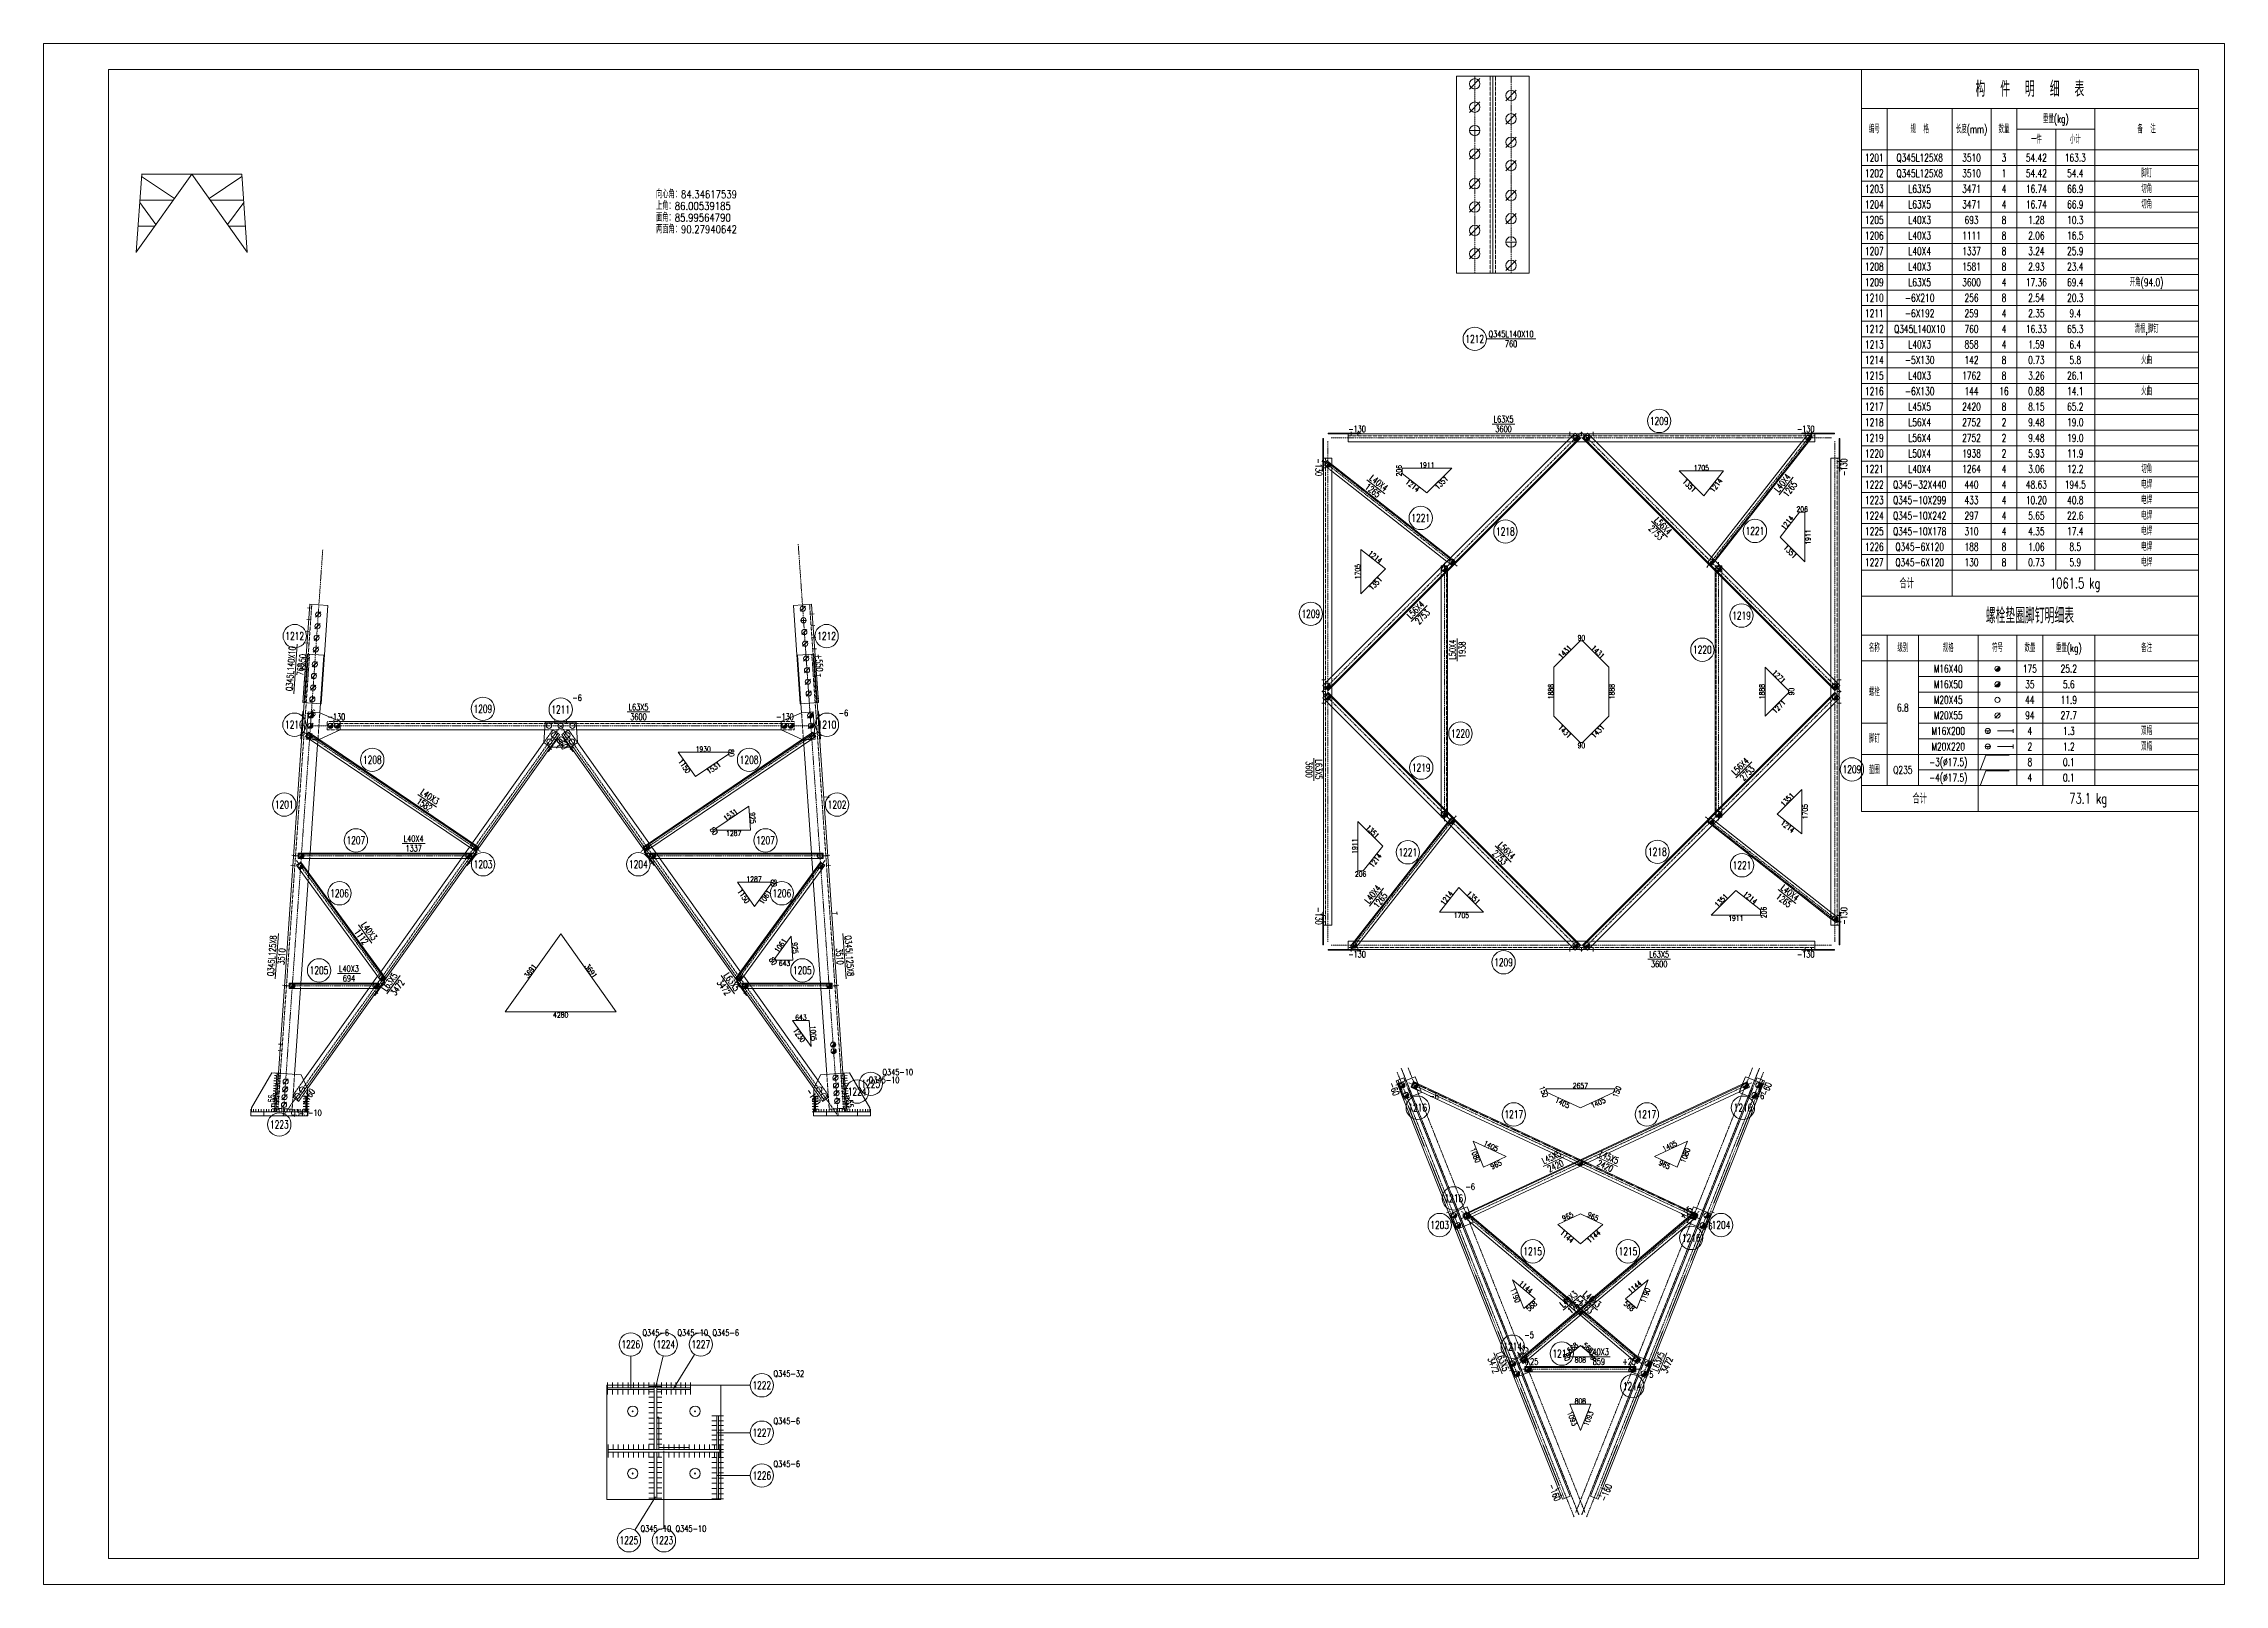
# Model space of a CAD drawing. Extents: x -62666 to 126696, y -48828 to 60042.
# Drawn here: x 109876 to 126696, y -48828 to -36948 of the extents above; entities that cross this region are included whole.
import ezdxf
from ezdxf.enums import TextEntityAlignment as Align

# ---------------------------------------------------------------- set-up
doc = ezdxf.new("R2010")
doc.units = 0
doc.header["$MEASUREMENT"] = 0
for name, pattern in [('Dash', [2.75, 2, -0.75]), ('DashDot', [15.6, 9, -3, 0.6, -3]), ('DashDotDot', [5.9, 4, -0.5, 0.2, -0.5, 0.2, -0.5])]:
    doc.linetypes.add(name, pattern=pattern)
doc.layers.get('0').update_dxf_attribs({"linetype": 'CONTINUOUS', "lineweight": 25})
doc.styles.get("Standard").update_dxf_attribs({"font": 'simplex.shx', "width": 0.7, "height": 3, "bigfont": 'gbhzfs.shx'})

msp = doc.modelspace()

# ---------------------------------------------------------------- texts
at = {"color": 3, "linetype": 'Continuous', "lineweight": 13, "width": 0.7}
for s, height, p in [('构  件  明  细  表', 120, (125196.03669, -37297.58851)), ('重量(kg)', 60, (125396.03669, -37527.58851)), ('编号', 60, (123996.03669, -37607.58851)), ('规  格', 60, (124346.03669, -37607.58851)), ('长度(mm)', 60, (124746.03669, -37607.58851)), ('数量', 60, (124996.03669, -37607.58851)), ('一件', 60, (125246.03669, -37687.58851)), ('小计', 60, (125546.03669, -37687.58851)), ('备  注', 60, (126096.03669, -37607.58851)), ('1201', 60, (123996.03669, -37827.58851)), ('Q345L125X8', 60, (124346.03669, -37827.58851)), ('3510', 60, (124746.03669, -37827.58851)), ('3', 60, (124996.03669, -37827.58851)), ('54.42', 60, (125246.03669, -37827.58851)), ('163.3', 60, (125546.03669, -37827.58851)), ('1202', 60, (123996.03669, -37947.58851)), ('Q345L125X8', 60, (124346.03669, -37947.58851)), ('3510', 60, (124746.03669, -37947.58851)), ('1', 60, (124996.03669, -37947.58851)), ('54.42', 60, (125246.03669, -37947.58851)), ('54.4', 60, (125546.03669, -37947.58851)), ('脚钉', 60, (126096.03669, -37947.58851)), ('1203', 60, (123996.03669, -38067.58851)), ('1204', 60, (123996.03669, -38187.58851)), ('L63X5', 60, (124346.03669, -38067.58851)), ('L63X5', 60, (124346.03669, -38187.58851)), ('3471', 60, (124746.03669, -38067.58851)), ('3471', 60, (124746.03669, -38187.58851)), ('4', 60, (124996.03669, -38067.58851)), ('4', 60, (124996.03669, -38187.58851)), ('16.74', 60, (125246.03669, -38067.58851)), ('16.74', 60, (125246.03669, -38187.58851)), ('66.9', 60, (125546.03669, -38067.58851)), ('66.9', 60, (125546.03669, -38187.58851)), ('切角', 60, (126096.03669, -38067.58851)), ('切角', 60, (126096.03669, -38187.58851)), ('1205', 60, (123996.03669, -38307.58851)), ('L40X3', 60, (124346.03669, -38307.58851)), ('693', 60, (124746.03669, -38307.58851)), ('8', 60, (124996.03669, -38307.58851)), ('1.28', 60, (125246.03669, -38307.58851)), ('10.3', 60, (125546.03669, -38307.58851)), ('1206', 60, (123996.03669, -38427.58851)), ('1207', 60, (123996.03669, -38547.58851)), ('L40X3', 60, (124346.03669, -38427.58851)), ('L40X4', 60, (124346.03669, -38547.58851)), ('1111', 60, (124746.03669, -38427.58851)), ('1337', 60, (124746.03669, -38547.58851)), ('8', 60, (124996.03669, -38427.58851)), ('8', 60, (124996.03669, -38547.58851)), ('2.06', 60, (125246.03669, -38427.58851)), ('3.24', 60, (125246.03669, -38547.58851)), ('25.9', 60, (125546.03669, -38547.58851)), ('16.5', 60, (125546.03669, -38427.58851)), ('1208', 60, (123996.03669, -38667.58851)), ('L40X3', 60, (124346.03669, -38667.58851)), ('1581', 60, (124746.03669, -38667.58851)), ('8', 60, (124996.03669, -38667.58851)), ('2.93', 60, (125246.03669, -38667.58851)), ('23.4', 60, (125546.03669, -38667.58851)), ('1209', 60, (123996.03669, -38787.58851)), ('L63X5', 60, (124346.03669, -38787.58851)), ('3600', 60, (124746.03669, -38787.58851)), ('4', 60, (124996.03669, -38787.58851)), ('17.36', 60, (125246.03669, -38787.58851)), ('69.4', 60, (125546.03669, -38787.58851)), ('开角(94.0)', 60, (126096.03669, -38787.58851)), ('1210', 60, (123996.03669, -38907.58851)), ('1211', 60, (123996.03669, -39027.58851)), ('-6X210', 60, (124346.03669, -38907.58851)), ('-6X192', 60, (124346.03669, -39027.58851)), ('256', 60, (124746.03669, -38907.58851)), ('259', 60, (124746.03669, -39027.58851)), ('8', 60, (124996.03669, -38907.58851)), ('4', 60, (124996.03669, -39027.58851)), ('2.54', 60, (125246.03669, -38907.58851)), ('2.35', 60, (125246.03669, -39027.58851)), ('20.3', 60, (125546.03669, -38907.58851)), ('9.4', 60, (125546.03669, -39027.58851)), ('1212', 60, (123996.03669, -39147.58851)), ('Q345L140X10', 60, (124346.03669, -39147.58851)), ('760', 60, (124746.03669, -39147.58851)), ('4', 60, (124996.03669, -39147.58851)), ('16.33', 60, (125246.03669, -39147.58851)), ('65.3', 60, (125546.03669, -39147.58851)), ('清根,脚钉', 60, (126096.03669, -39147.58851)), ('1213', 60, (123996.03669, -39267.58851)), ('1214', 60, (123996.03669, -39387.58851)), ('-5X130', 60, (124346.03669, -39387.58851)), ('L40X3', 60, (124346.03669, -39267.58851)), ('858', 60, (124746.03669, -39267.58851)), ('142', 60, (124746.03669, -39387.58851)), ('4', 60, (124996.03669, -39267.58851)), ('8', 60, (124996.03669, -39387.58851)), ('0.73', 60, (125246.03669, -39387.58851)), ('1.59', 60, (125246.03669, -39267.58851)), ('5.8', 60, (125546.03669, -39387.58851)), ('6.4', 60, (125546.03669, -39267.58851)), ('火曲', 60, (126096.03669, -39387.58851)), ('1215', 60, (123996.03669, -39507.58851)), ('L40X3', 60, (124346.03669, -39507.58851)), ('1762', 60, (124746.03669, -39507.58851)), ('8', 60, (124996.03669, -39507.58851)), ('3.26', 60, (125246.03669, -39507.58851)), ('26.1', 60, (125546.03669, -39507.58851)), ('1216', 60, (123996.03669, -39627.58851)), ('-6X130', 60, (124346.03669, -39627.58851)), ('144', 60, (124746.03669, -39627.58851)), ('16', 60, (124996.03669, -39627.58851)), ('0.88', 60, (125246.03669, -39627.58851)), ('14.1', 60, (125546.03669, -39627.58851)), ('火曲', 60, (126096.03669, -39627.58851)), ('1217', 60, (123996.03669, -39747.58851)), ('1218', 60, (123996.03669, -39867.58851)), ('L45X5', 60, (124346.03669, -39747.58851)), ('L56X4', 60, (124346.03669, -39867.58851)), ('2420', 60, (124746.03669, -39747.58851)), ('2752', 60, (124746.03669, -39867.58851)), ('8', 60, (124996.03669, -39747.58851)), ('2', 60, (124996.03669, -39867.58851)), ('8.15', 60, (125246.03669, -39747.58851)), ('9.48', 60, (125246.03669, -39867.58851)), ('65.2', 60, (125546.03669, -39747.58851)), ('19.0', 60, (125546.03669, -39867.58851)), ('1219', 60, (123996.03669, -39987.58851)), ('L56X4', 60, (124346.03669, -39987.58851)), ('2752', 60, (124746.03669, -39987.58851)), ('2', 60, (124996.03669, -39987.58851)), ('9.48', 60, (125246.03669, -39987.58851)), ('19.0', 60, (125546.03669, -39987.58851)), ('1220', 60, (123996.03669, -40107.58851)), ('1221', 60, (123996.03669, -40227.58851)), ('L50X4', 60, (124346.03669, -40107.58851)), ('L40X4', 60, (124346.03669, -40227.58851)), ('1938', 60, (124746.03669, -40107.58851)), ('1264', 60, (124746.03669, -40227.58851)), ('2', 60, (124996.03669, -40107.58851)), ('4', 60, (124996.03669, -40227.58851)), ('5.93', 60, (125246.03669, -40107.58851)), ('3.06', 60, (125246.03669, -40227.58851)), ('11.9', 60, (125546.03669, -40107.58851)), ('12.2', 60, (125546.03669, -40227.58851)), ('切角', 60, (126096.03669, -40227.58851)), ('1222', 60, (123996.03669, -40347.58851)), ('Q345-32X440', 60, (124346.03669, -40347.58851)), ('440', 60, (124746.03669, -40347.58851)), ('4', 60, (124996.03669, -40347.58851)), ('48.63', 60, (125246.03669, -40347.58851)), ('194.5', 60, (125546.03669, -40347.58851)), ('电焊', 60, (126096.03669, -40347.58851)), ('1223', 60, (123996.03669, -40467.58851)), ('Q345-10X299', 60, (124346.03669, -40467.58851)), ('433', 60, (124746.03669, -40467.58851)), ('4', 60, (124996.03669, -40467.58851)), ('10.20', 60, (125246.03669, -40467.58851)), ('40.8', 60, (125546.03669, -40467.58851)), ('电焊', 60, (126096.03669, -40467.58851)), ('1224', 60, (123996.03669, -40587.58851)), ('1225', 60, (123996.03669, -40707.58851)), ('Q345-10X242', 60, (124346.03669, -40587.58851)), ('Q345-10X178', 60, (124346.03669, -40707.58851)), ('297', 60, (124746.03669, -40587.58851)), ('310', 60, (124746.03669, -40707.58851)), ('4', 60, (124996.03669, -40587.58851)), ('4', 60, (124996.03669, -40707.58851)), ('5.65', 60, (125246.03669, -40587.58851)), ('4.35', 60, (125246.03669, -40707.58851)), ('22.6', 60, (125546.03669, -40587.58851)), ('17.4', 60, (125546.03669, -40707.58851)), ('电焊', 60, (126096.03669, -40587.58851)), ('电焊', 60, (126096.03669, -40707.58851)), ('1226', 60, (123996.03669, -40827.58851)), ('Q345-6X120', 60, (124346.03669, -40827.58851)), ('188', 60, (124746.03669, -40827.58851)), ('8', 60, (124996.03669, -40827.58851)), ('1.06', 60, (125246.03669, -40827.58851)), ('8.5', 60, (125546.03669, -40827.58851)), ('电焊', 60, (126096.03669, -40827.58851)), ('1227', 60, (123996.03669, -40947.58851)), ('Q345-6X120', 60, (124346.03669, -40947.58851)), ('130', 60, (124746.03669, -40947.58851)), ('8', 60, (124996.03669, -40947.58851)), ('0.73', 60, (125246.03669, -40947.58851)), ('5.9', 60, (125546.03669, -40947.58851)), ('电焊', 60, (126096.03669, -40947.58851)), ('合计', 80, (124246.03669, -41107.58851)), ('1061.5 kg', 80, (125546.03669, -41107.58851)), ('螺栓垫圈脚钉明细表', 120, (125196.03669, -41357.58851)), ('1212', 60, (111813.10055, -41515.80336)), ('1212', 60, (115915.19231, -41515.80336)), ('名称', 60, (123996.03669, -41607.58851)), ('级别', 60, (124216.03669, -41607.58851)), ('规格', 60, (124566.03669, -41607.58851)), ('符号', 60, (124946.03669, -41607.58851)), ('数量', 60, (125196.03669, -41607.58851)), ('重量(kg)', 60, (125496.03669, -41607.58851)), ('备注', 60, (126096.03669, -41607.58851)), ('M16X40', 60, (124566.03669, -41767.58851)), ('M16X50', 60, (124566.03669, -41887.58851)), ('175', 60, (125196.03669, -41767.58851)), ('35', 60, (125196.03669, -41887.58851)), ('25.2', 60, (125496.03669, -41767.58851)), ('5.6', 60, (125496.03669, -41887.58851)), ('1209', 60, (113264.14957, -42076.58342)), ('L63X5', 50, (114464.14329, -42063.08342)), ('螺栓', 60, (123996.03669, -41947.58851)), ('6.8', 60, (124216.03669, -42067.58851)), ('M20X45', 60, (124566.03669, -42007.58851)), ('44', 60, (125196.03669, -42007.58851)), ('11.9', 60, (125496.03669, -42007.58851)), ('1210', 60, (111810.45679, -42198.94961)), ('-130', 50, (112134.15585, -42138.08342)), ('1211', 60, (113864.14643, -42081.58342)), ('3600', 50, (114464.14329, -42138.08342)), ('-130', 50, (115594.137, -42138.08342)), ('1210', 60, (115917.83628, -42198.95273)), ('M16X200', 60, (124566.03669, -42247.58851)), ('M20X55', 60, (124566.03669, -42127.58851)), ('94', 60, (125196.03669, -42127.58851)), ('4', 60, (125196.03669, -42247.58851)), ('27.7', 60, (125496.03669, -42127.58851)), ('1.3', 60, (125496.03669, -42247.58851)), ('双帽', 60, (126096.03669, -42247.58851)), ('脚钉', 60, (123996.03669, -42307.58851)), ('M20X220', 60, (124566.03669, -42367.58851)), ('2', 60, (125196.03669, -42367.58851)), ('1.2', 60, (125496.03669, -42367.58851)), ('双帽', 60, (126096.03669, -42367.58851)), ('1208', 60, (112411.18184, -42469.94661)), ('1208', 60, (115317.11102, -42469.94661)), ('垫圈', 60, (123996.03669, -42547.58851)), ('Q235', 60, (124216.03669, -42547.58851)), ('-3(%%c17.5)', 60, (124566.03669, -42487.58851)), ('8', 60, (125196.03669, -42487.58851)), ('0.1', 60, (125496.03669, -42487.58851)), ('合计', 80, (124346.03669, -42767.58851)), ('-4(%%c17.5)', 60, (124566.03669, -42607.58851)), ('4', 60, (125196.03669, -42607.58851)), ('0.1', 60, (125496.03669, -42607.58851)), ('1201', 60, (111732.35908, -42814.88961)), ('1202', 60, (115995.93377, -42814.88961)), ('73.1 kg', 80, (125646.03669, -42767.58851)), ('1207', 60, (112284.70616, -43091.03065)), ('1207', 60, (115443.5867, -43091.03065)), ('1203', 60, (113265.27841, -43275.11876)), ('1204', 60, (114463.01445, -43275.11876)), ('1206', 60, (112158.24739, -43498.80784)), ('1206', 60, (115570.04546, -43498.80784)), ('1205', 60, (112000.25962, -44093.47789)), ('1205', 60, (115728.03323, -44093.47789)), ('1224', 60, (116150.41711, -45027.79594)), ('1225', 60, (116255.66044, -44967.92431)), ('1223', 60, (111694.07337, -45281.84679))]:
    msp.add_text(s, height=height, dxfattribs=at).set_placement(p, align=Align.MIDDLE_CENTER)
at = {"color": 7, "linetype": 'Continuous', "lineweight": 13, "width": 0.8}
for s, p in [('上角：86.00539185', (114599.89451, -38247.23747)), ('向心角：84.34617539', (114599.89451, -38157.23747)), ('面角：85.99564790', (114599.89451, -38337.23747)), ('两面角：90.27940642', (114599.89451, -38427.23747))]:
    msp.add_text(s, height=60, dxfattribs=at).set_placement(p, align=Align.BOTTOM_LEFT)
at = {"color": 7, "linetype": 'Continuous', "lineweight": 13, "width": 0.7}
for s, height, p in [('Q345L140X10', 50, (121194.00436, -39186.75485)), ('1212', 60, (120914.00436, -39224.25485)), ('760', 50, (121194.00436, -39261.75485)), ('L63X5', 50, (121136.64456, -39843.56022)), ('1209', 60, (122336.63828, -39857.06022)), ('-130', 50, (120006.65085, -39918.56022)), ('3600', 50, (121136.64456, -39918.56022)), ('-130', 50, (123466.632, -39918.56022)), ('1221', 60, (120497.71032, -40605.17865)), ('1218', 60, (121150.36919, -40708.93758)), ('1221', 60, (123075.42506, -40705.03118)), ('1209', 60, (119649.73936, -41343.96542)), ('1219', 60, (122971.66612, -41357.69005)), ('1220', 60, (122669.66099, -41621.00145)), ('1220', 60, (120803.62185, -42266.92311)), ('1219', 60, (120501.61672, -42530.23452)), ('1209', 60, (123823.54348, -42543.95914)), ('1221', 60, (120397.85779, -43182.89339)), ('1218', 60, (122322.91366, -43178.98698)), ('1221', 60, (122975.57253, -43282.74592)), ('-130', 50, (120006.65085, -43969.36434)), ('1209', 60, (121136.64456, -44030.86434)), ('L63X5', 50, (122336.63828, -43969.36434)), ('3600', 50, (122336.63828, -44044.36434)), ('-130', 50, (123466.632, -43969.36434)), ('1216', 60, (120474.22473, -45152.45753)), ('1217', 60, (121215.16199, -45203.98999)), ('1217', 60, (122241.9987, -45203.98999)), ('1216', 60, (122982.93595, -45152.45753)), ('1216', 60, (120752.39373, -45851.48732)), ('1203', 60, (120643.64356, -46056.92063)), ('1204', 60, (122813.51713, -46056.92063)), ('1215', 60, (121361.12488, -46259.65809)), ('1215', 60, (122096.03703, -46259.65705)), ('1216', 60, (122583.49331, -46156.24411)), ('1226', 60, (114404.6893, -46977.58851)), ('1224', 60, (114674.6893, -46977.58851)), ('1227', 60, (114944.6893, -46977.58851)), ('1214', 60, (121206.83231, -46994.82925)), ('+25', 50, (121352.03432, -47110.05009)), ('1213', 60, (121585.565, -47048.55009)), ('L40X3', 50, (121871.59568, -47035.05009)), ('859', 50, (121871.59568, -47110.05009)), ('+25', 50, (122105.12637, -47110.05009)), ('1222', 60, (115415.40416, -47292.58851)), ('1214', 60, (122129.05473, -47299.58604)), ('1227', 60, (115415.40416, -47658.25443)), ('1226', 60, (115415.40416, -47988.30337)), ('1225', 60, (114390.40416, -48487.58851)), ('1223', 60, (114660.40416, -48487.58851))]:
    msp.add_text(s, height=height, dxfattribs=at).set_placement(p, align=Align.MIDDLE_CENTER)
for s, rotation, p in [('-130', 270, (119711.23936, -40213.97171)), ('-130', 90, (123762.04348, -40213.97171)), ('1265', 321.886253461, (120128.15141, -40393.43026)), ('L40X4', 321.886253461, (120174.44338, -40334.42133)), ('L40X4', 51.886253461, (123287.17345, -40335.47227)), ('1265', 51.886253461, (123346.18237, -40381.76424)), ('2753', 315, (122313.36772, -40718.48352)), ('L56X4', 315, (122366.40072, -40665.45051)), ('L56X4', 45, (120458.12965, -41314.20298)), ('2753', 45, (120511.16266, -41367.23599)), ('L50X4', 90, (120742.12185, -41621.00145)), ('1938', 90, (120817.12185, -41621.00145)), ('3600', 270, (119636.23936, -42543.95914)), ('L63X5', 270, (119711.23936, -42543.95914)), ('L56X4', 45, (122962.12018, -42520.68858)), ('2753', 45, (123015.15319, -42573.72158)), ('2753', 315, (121106.88212, -43222.47405)), ('L56X4', 315, (121159.91513, -43169.44104)), ('L40X4', 51.886253461, (120127.10047, -43506.16032)), ('1265', 51.886253461, (120186.1094, -43552.4523)), ('1265', 321.886253461, (123298.83947, -43553.50323)), ('L40X4', 321.886253461, (123345.13144, -43494.49431)), ('-130', 270, (119711.23936, -43673.95286)), ('-130', 90, (123762.04348, -43673.95286)), ('-60', 291.699381402, (120292.40751, -45007.94111)), ('-60', 68.300618598, (123164.75318, -45007.94111)), ('L45X5', 25.058311924, (121505.54297, -45533.41518)), ('2420', 25.058311924, (121537.3085, -45601.35597)), ('2420', 334.941688076, (121919.85218, -45601.35597)), ('L45X5', 334.941688076, (121951.61772, -45533.41518)), ('+25', 40.230249982, (122544.18827, -45961.08896)), ('L40X3', 40.230249982, (121638.80571, -46628.77868)), ('L40X3', 319.769750018, (121818.35613, -46628.77966)), ('1763', 40.230249982, (121687.24528, -46686.03782)), ('1763', 319.769750018, (121769.91656, -46686.0388)), ('3472', 291.699381402, (121058.88934, -47136.93245)), ('L63X5', 291.699381402, (121128.57458, -47109.2022)), ('+25', 40.230249982, (121278.81448, -47031.5584)), ('L63X5', 68.300618598, (122328.58611, -47109.2022)), ('3472', 68.300618598, (122398.27135, -47136.93245)), ('-160', 291.699381402, (121530.48213, -48119.18302)), ('-160', 68.300618598, (121926.67855, -48119.18302))]:
    msp.add_text(s, height=50, rotation=rotation, dxfattribs=at).set_placement(p, align=Align.MIDDLE_CENTER)
at = {"color": 7, "linetype": 'Continuous', "lineweight": 20, "width": 0.7}
for s, p in [('1911', (120545.10017, -40196.33277)), ('1705', (122661.59151, -40218.84714)), ('206', (123439.67978, -40537.33083)), ('90', (121736.64142, -41528.78187)), ('90', (121736.64142, -42359.14269)), ('206', (120033.60307, -43350.59374)), ('1705', (120811.69134, -43669.07742)), ('1911', (122928.18267, -43691.5918)), ('2657', (121728.58034, -44982.21192)), ('808', (121728.58034, -47097.17778)), ('808', (121728.58034, -47414.31135))]:
    msp.add_text(s, height=40, dxfattribs=at).set_placement(p, align=Align.MIDDLE_CENTER)
for s, rotation, p in [('206', 90, (120330.00997, -40240.92393)), ('1214', 321.886253461, (120434.74167, -40355.35192)), ('1351', 45, (120657.61583, -40332.84844)), ('1351', 315, (122569.667, -40355.3628)), ('1214', 51.886253461, (122776.01949, -40353.20563)), ('1214', 51.886253461, (123325.25178, -40642.06253)), ('1214', 321.886253461, (120145.88477, -40904.58421)), ('1351', 315, (123347.75527, -40864.93669)), ('1911', 90, (123484.27094, -40752.42103)), ('1705', 90, (120011.52628, -41019.0122)), ('1351', 45, (120148.04194, -41110.93671)), ('1431', 45, (121609.4689, -41637.01326)), ('1431', 315, (121863.81394, -41637.01326)), ('1271', 315, (123260.0728, -41828.10347)), ('1888', 90, (121501.23751, -41943.96228)), ('1888', 90, (121972.04534, -41943.96228)), ('1888', 90, (123129.21399, -41943.96228)), ('1271', 45, (123260.0728, -42059.82109)), ('90', 90, (123356.99049, -41943.96228)), ('1431', 315, (121609.4689, -42250.9113)), ('1431', 45, (121863.81394, -42250.9113)), ('1351', 45, (123325.2409, -42776.98786)), ('1705', 90, (123461.75656, -42868.91237)), ('1351', 315, (120125.52758, -43022.98787)), ('1214', 321.886253461, (123327.39807, -42983.34035)), ('1911', 90, (119989.01191, -43135.50353)), ('1214', 51.886253461, (120148.03106, -43245.86203)), ('1214', 51.886253461, (120697.26335, -43534.71893)), ('1351', 315, (120903.61585, -43532.56176)), ('1351', 45, (122815.66701, -43555.07612)), ('1214', 321.886253461, (123038.54117, -43532.57264)), ('206', 90, (123143.27288, -43647.00064)), ('150', 291.699381402, (121446.09876, -45029.02265)), ('150', 68.300618598, (122011.06193, -45029.02265)), ('1405', 334.941688076, (121591.09724, -45115.35432)), ('1405', 25.058311924, (121866.06344, -45115.35432)), ('1405', 25.058311924, (122418.24548, -45447.64292)), ('1080', 291.699381402, (120919.07709, -45519.10906)), ('1405', 334.941688076, (121038.9152, -45447.64292)), ('965', 25.058311924, (121078.85947, -45591.50368)), ('965', 334.941688076, (122378.30122, -45591.50368)), ('1080', 68.300618598, (122538.0836, -45519.10906)), ('965', 25.058311924, (121631.04151, -45990.76377)), ('965', 334.941688076, (121826.11918, -45990.76377)), ('1144', 319.769750018, (121625.70582, -46145.59491)), ('1144', 40.230249982, (121831.45487, -46145.59491)), ('1190', 291.699381402, (121226.91441, -46598.74016)), ('1144', 319.769750018, (121308.07684, -46534.86014)), ('1144', 40.230249982, (122149.08384, -46534.86014)), ('1190', 68.300618598, (122230.24628, -46598.74016)), ('568', 40.230249982, (121352.08821, -46682.10515)), ('568', 319.769750018, (122105.07247, -46682.10515)), ('80', 291.699381402, (121622.51397, -47074.61837)), ('568', 40.230249982, (121669.71719, -47003.30526)), ('568', 319.769750018, (121787.4435, -47003.30526)), ('80', 68.300618598, (121834.64672, -47074.61837)), ('1093', 291.699381402, (121665.87646, -47548.72051)), ('1093', 68.300618598, (121791.28422, -47548.72051))]:
    msp.add_text(s, height=40, rotation=rotation, dxfattribs=at).set_placement(p, align=Align.MIDDLE_CENTER)
at = {"color": 3, "linetype": 'Continuous', "lineweight": 13, "width": 0.7}
for s, rotation, p in [('Q345L140X10', 86.005480854, (111781.98588, -41767.58081)), ('+550', 86.005391847, (111870.33077, -41721.95743)), ('+550', 273.994608153, (115857.96209, -41721.95743)), ('760', 86.005480854, (111856.80368, -41772.80539)), ('-60', 54.564653078, (113855.54724, -42339.54006)), ('-60', 305.435346922, (113872.74562, -42339.54006)), ('L40X3', 325.945099815, (112855.42414, -42753.91708)), ('1582', 325.945099815, (112813.42509, -42816.05467)), ('L40X4', 359.999999316, (112730.2596, -43077.53066)), ('1337', 359.999999316, (112730.2596, -43152.53066)), ('L40X3', 306.100529246, (112387.40282, -43790.13999)), ('Q345L125X8', 86.005391847, (111637.39441, -43980.99554)), ('1112', 306.100529246, (112326.80398, -43834.33028)), ('Q345L125X8', 273.994608153, (116090.89844, -43980.99554)), ('3510', 86.005391847, (111712.21221, -43986.22024)), ('L40X3', 359.999996874, (112231.36966, -44079.9779)), ('3510', 273.994608153, (116016.08065, -43986.22024)), ('694', 359.999996874, (112231.36966, -44154.9779)), ('L63X5', 54.564653078, (112544.35418, -44182.15947)), ('3472', 54.564653078, (112605.46195, -44225.64326)), ('3472', 305.435346922, (115122.83091, -44225.64326)), ('L63X5', 305.435346922, (115183.93868, -44182.15947)), ('-55', 86.005391847, (111634.37202, -45100.89416)), ('-160', 54.564653078, (111914.12319, -45067.82298)), ('-160', 305.435346922, (115814.16966, -45067.82298)), ('-55', 273.994608153, (116093.92083, -45100.89416))]:
    msp.add_text(s, height=50, rotation=rotation, dxfattribs=at).set_placement(p, align=Align.MIDDLE_CENTER)
for s, p in [('-6', (113954.14643, -41991.58342)), ('-6', (111900.45679, -42108.94961)), ('-6', (116007.83628, -42108.95273)), ('Q345-10', (116345.66044, -44877.92431)), ('Q345-10', (116240.41711, -44937.79594)), ('Q345-10', (111784.07337, -45191.84679))]:
    msp.add_text(s, height=48, dxfattribs=at).set_placement(p, align=Align.MIDDLE_LEFT)
at = {"color": 3, "linetype": 'Continuous', "lineweight": 20, "width": 0.7}
for s, p in [('1930', (114963.64645, -42386.99768)), ('4280', (113864.14643, -44436.96728))]:
    msp.add_text(s, height=40, dxfattribs=at).set_placement(p, align=Align.MIDDLE_CENTER)
for s, rotation, p in [('1150', 305.435348331, (114817.78797, -42518.63905)), ('1531', 34.054900185, (115044.3385, -42532.58884)), ('80', 273.994608153, (115181.1445, -42417.30634)), ('1531', 34.054900185, (115174.12643, -42893.79966)), ('925', 273.994608153, (115344.81212, -42918.52996)), ('80', 305.435346922, (115045.78861, -43019.86267)), ('1287', 0.000000684, (115198.64741, -43036.46602)), ('1287', 0.000000684, (115355.3147, -43389.44491)), ('1150', 305.435346922, (115273.78925, -43521.08629)), ('1061', 53.899470754, (115441.95869, -43529.29293)), ('80', 273.994608153, (115508.47973, -43419.75357)), ('1061', 53.899470754, (115559.84274, -43901.99004)), ('925', 273.994608153, (115672.14734, -43920.97719)), ('3691', 54.564652639, (113630.59194, -44098.3183)), ('3691', 305.435347361, (114097.70091, -44098.3183)), ('80', 305.435346922, (115501.78988, -44022.30991)), ('643', 0.000003126, (115590.31565, -44038.91325)), ('1230', 305.435346922, (115704.3689, -44593.95667)), ('643', 0.000003126, (115716.92307, -44455.79713)), ('1005', 273.994608153, (115812.1981, -44578.36994))]:
    msp.add_text(s, height=40, rotation=rotation, dxfattribs=at).set_placement(p, align=Align.MIDDLE_CENTER)
at = {"color": 7, "linetype": 'Continuous', "lineweight": 13, "width": 0.7}
for s, p in [('-6', (120564.22473, -45062.45753)), ('-6', (123072.93595, -45062.45753)), ('-6', (120842.39373, -45761.48732)), ('-6', (122673.49331, -46066.24411)), ('Q345-6', (114494.6893, -46887.58851)), ('Q345-10', (114764.6893, -46887.58851)), ('Q345-6', (115034.6893, -46887.58851)), ('-5', (121296.83231, -46904.82925)), ('Q345-32', (115505.40416, -47202.58851)), ('-5', (122219.05473, -47209.58604)), ('Q345-6', (115505.40416, -47568.25443)), ('Q345-6', (115505.40416, -47898.30337)), ('Q345-10', (114480.40416, -48397.58851)), ('Q345-10', (114750.40416, -48397.58851))]:
    msp.add_text(s, height=48, dxfattribs=at).set_placement(p, align=Align.MIDDLE_LEFT)

# ---------------------------------------------------------------- blocks, each defined once
blk = doc.blocks.new('M16X40S')
at = {"color": 3, "linetype": 'Continuous', "lineweight": 13}
blk.add_line((-0.707, -0.707), (0.707, 0.707), dxfattribs=at)
blk.add_circle((0, 0), 1, dxfattribs=at)
for radius in [0.9, 0.8, 0.7, 0.6, 0.5, 0.4, 0.3, 0.2, 0.1]:
    blk.add_arc((0, 0), radius, 225, 45, dxfattribs=at)
blk = doc.blocks.new('M16X50S')
at = {"color": 3, "linetype": 'Continuous', "lineweight": 13}
blk.add_line((-1, -1), (1, 1), dxfattribs=at)
blk.add_circle((0, 0), 1, dxfattribs=at)
for radius in [0.9, 0.8, 0.7, 0.6, 0.5, 0.4, 0.3, 0.2, 0.1]:
    blk.add_arc((0, 0), radius, 225, 45, dxfattribs=at)
blk = doc.blocks.new('M20X45S')
at = {"color": 3, "linetype": 'Continuous', "lineweight": 13}
blk.add_circle((0, 0), 1, dxfattribs=at)
blk = doc.blocks.new('M20X55S')
at = {"color": 3, "linetype": 'Continuous', "lineweight": 13}
blk.add_line((-1, -1), (1, 1), dxfattribs=at)
blk.add_circle((0, 0), 1, dxfattribs=at)
blk = doc.blocks.new('StepBoltML')
at = {"color": 3, "linetype": 'Continuous', "lineweight": 13}
for p, q in [((-4.75, 0), (-2.75, 0)), ((-3.75, 0), (-3.75, -1)), ((0, 0), (6, 0)), ((6, -0.75), (6, 0.75))]:
    blk.add_line(p, q, dxfattribs=at)
blk.add_circle((-3.75, 0), 1, dxfattribs=at)
blk = doc.blocks.new('WasherML')
at = {"color": 3, "linetype": 'Continuous', "lineweight": 13}
for p, q in [((-6.5, -2.7), (-4.5, 2.7)), ((-4.5, 2.7), (4.5, 2.7))]:
    blk.add_line(p, q, dxfattribs=at)
blk = doc.blocks.new('StepBolt')
at = {"color": 3, "linetype": 'Continuous', "lineweight": 13}
for p, q in [((-1, 0), (1, 0)), ((0, 0), (0, -1))]:
    blk.add_line(p, q, dxfattribs=at)
blk.add_circle((0, 0), 1, dxfattribs=at)
blk = doc.blocks.new('DefaultBolt')
at = {"color": 3, "linetype": 'Continuous', "lineweight": 13}
for p, q in [((-0.1, -0.1), (0.1, 0.1)), ((0.1, -0.1), (-0.1, 0.1))]:
    blk.add_line(p, q, dxfattribs=at)
blk.add_circle((0, 0), 1, dxfattribs=at)

# ---------------------------------------------------------------- linework, layer by layer
at = {"color": 7, "linetype": 'Continuous', "lineweight": 18}
for p, q in [((109876.03669, -36947.58851), (126696.03669, -36947.58851)), ((109876.03669, -48827.58851), (109876.03669, -36947.58851)), ((126696.03669, -48827.58851), (126696.03669, -36947.58851)), ((110376.03669, -37147.58851), (126496.03669, -37147.58851)), ((110376.03669, -48627.58851), (110376.03669, -37147.58851)), ((126496.03669, -48627.58851), (126496.03669, -37147.58851)), ((110376.03669, -48627.58851), (126496.03669, -48627.58851)), ((109876.03669, -48827.58851), (126696.03669, -48827.58851))]:
    msp.add_line(p, q, dxfattribs=at)
at = {"color": 2, "linetype": 'DashDot', "lineweight": 0}
for p, q in [((120914.00436, -37197.58851), (120914.13211, -37997.58818)), ((121194.00436, -37197.58851), (121193.87679, -38117.58818)), ((120914.00436, -38717.58826), (120914.13408, -37797.58826)), ((121194.00436, -38717.58826), (121193.87464, -37917.58826)), ((121730.5323, -39949.16935), (119741.84849, -41937.85315)), ((119780.73936, -40013.97171), (119780.73936, -43873.95286)), ((123666.632, -39988.06022), (119806.65085, -39988.06022)), ((123731.43436, -41937.85315), (121742.75055, -39949.16935)), ((122703.14511, -40986.78435), (123520.58572, -39944.77866)), ((123692.54348, -43873.95286), (123692.54348, -40013.97171)), ((120779.46349, -40977.45859), (119737.4578, -40160.01798)), ((120679.62185, -42942.84477), (120679.62185, -40945.07979)), ((122793.66099, -40945.07979), (122793.66099, -42942.84477)), ((119741.84849, -41950.07141), (121730.5323, -43938.75521)), ((121742.75055, -43938.75521), (123731.43436, -41950.07141)), ((120770.13773, -42901.14021), (119952.69712, -43943.14591)), ((122693.81935, -42910.46597), (123735.82505, -43727.90658)), ((119806.65085, -43899.86434), (123666.632, -43899.86434)), ((120315.38712, -44877.71654), (121680.09657, -48307.18773)), ((120399.93855, -44844.0705), (121764.648, -48273.54169)), ((123057.22214, -44844.0705), (121692.51269, -48273.54169)), ((123141.77357, -44877.71654), (121777.06412, -48307.18773)), ((120405.57581, -44960.14626), (122652.14223, -46010.52228)), ((123051.58488, -44960.14626), (120805.01845, -46010.52228)), ((120812.85166, -45951.70521), (122204.19534, -47128.74151)), ((122644.31032, -45951.70412), (121252.96643, -47128.74059)), ((121269.53432, -47167.55009), (122187.62637, -47167.55009))]:
    msp.add_line(p, q, dxfattribs=at)
at = {"color": 1, "linetype": 'Dash', "lineweight": 0}
for p, q in [((121034.00436, -38717.58826), (121034.00436, -37197.58851)), ((121074.00436, -38717.58826), (121074.00436, -37197.58851)), ((120036.65085, -39956.06022), (119936.65085, -39956.06022)), ((123536.632, -39971.06022), (119936.65085, -39971.06022)), ((121621.04344, -40019.06022), (121700.2394, -40019.06022)), ((121694.99676, -39956.06022), (121684.04344, -39956.06022)), ((121773.04344, -40019.06022), (121852.2394, -40019.06022)), ((121789.2394, -39956.06022), (121778.28608, -39956.06022)), ((122731.10328, -40970.58746), (123511.51041, -39975.78898)), ((123536.632, -39956.06022), (123436.632, -39956.06022)), ((123478.30935, -39966.26597), (123436.89291, -40019.06022)), ((123498.92184, -39965.91336), (123478.30935, -39966.26597)), ((123487.73259, -40019.06022), (123517.80469, -39980.72679)), ((123517.80469, -39980.72679), (123498.92184, -39965.91336)), ((119748.73936, -40143.97171), (119748.73936, -40243.97171)), ((119773.40593, -40162.79901), (119758.5925, -40181.68187)), ((119758.5925, -40181.68187), (119758.94511, -40202.29436)), ((119763.73936, -40143.97171), (119763.73936, -43743.95286)), ((120763.2666, -40949.50043), (119768.46812, -40169.0933)), ((119811.73936, -40192.87111), (119773.40593, -40162.79901)), ((123709.54348, -43743.95286), (123709.54348, -40143.97171)), ((123724.54348, -40243.97171), (123724.54348, -40143.97171)), ((119758.94511, -40202.29436), (119811.73936, -40243.7108)), ((120654.62185, -40985.48181), (120654.62185, -41064.67777)), ((120704.62185, -40975.07979), (120665.02387, -40975.07979)), ((120696.62185, -42912.84477), (120696.62185, -40975.07979)), ((120699.75531, -40940.34835), (120743.51536, -40974.67757)), ((120704.62185, -41014.67777), (120704.62185, -40975.07979)), ((120768.20441, -40943.20614), (120728.2451, -40911.85856)), ((120743.51536, -40974.67757), (120768.20441, -40943.20614)), ((122740.25535, -40907.07617), (122705.92614, -40950.83622)), ((122705.92614, -40950.83622), (122737.39756, -40975.52527)), ((122737.39756, -40975.52527), (122768.74514, -40935.56596)), ((122768.66099, -40975.07979), (122768.66099, -41014.67777)), ((122808.25897, -40975.07979), (122768.66099, -40975.07979)), ((122776.66099, -40975.07979), (122776.66099, -42912.84477)), ((122818.66099, -41064.67777), (122818.66099, -40985.48181)), ((119811.73936, -41907.56026), (119811.73936, -41828.3643)), ((123661.54348, -41828.3643), (123661.54348, -41907.56026)), ((119748.73936, -41891.3643), (119748.73936, -41902.31762)), ((119748.73936, -41985.60694), (119748.73936, -41996.56026)), ((119811.73936, -42059.56026), (119811.73936, -41980.3643)), ((123661.54348, -41980.3643), (123661.54348, -42059.56026)), ((123724.54348, -41902.31762), (123724.54348, -41891.3643)), ((123724.54348, -41996.56026), (123724.54348, -41985.60694)), ((120654.62185, -42823.24679), (120654.62185, -42902.44275)), ((120704.62185, -42912.84477), (120704.62185, -42873.24679)), ((122768.66099, -42873.24679), (122768.66099, -42912.84477)), ((122818.66099, -42902.44275), (122818.66099, -42823.24679)), ((120742.17957, -42917.33711), (119961.77244, -43912.13558)), ((120665.02387, -42912.84477), (120704.62185, -42912.84477)), ((120735.88528, -42912.3993), (120704.5377, -42952.3586)), ((120733.02749, -42980.84839), (120767.35671, -42937.08835)), ((120767.35671, -42937.08835), (120735.88528, -42912.3993)), ((122729.76749, -42913.247), (122705.07844, -42944.71842)), ((122705.07844, -42944.71842), (122745.03774, -42976.066)), ((122710.01625, -42938.42414), (123704.81472, -43718.83127)), ((122773.52753, -42947.57621), (122729.76749, -42913.247)), ((122768.66099, -42912.84477), (122808.25897, -42912.84477)), ((119748.73936, -43643.95286), (119748.73936, -43743.95286)), ((123714.33773, -43685.63021), (123661.54348, -43644.21377)), ((123661.54348, -43695.05345), (123699.87691, -43725.12555)), ((123699.87691, -43725.12555), (123714.69034, -43706.2427)), ((123714.69034, -43706.2427), (123714.33773, -43685.63021)), ((123724.54348, -43743.95286), (123724.54348, -43643.95286)), ((119985.55025, -43868.86434), (119955.47815, -43907.19777)), ((119994.9735, -43921.65859), (120036.38994, -43868.86434)), ((121700.2394, -43868.86434), (121621.04344, -43868.86434)), ((121852.2394, -43868.86434), (121773.04344, -43868.86434)), ((119936.65085, -43916.86434), (123536.632, -43916.86434)), ((119936.65085, -43931.86434), (120036.65085, -43931.86434)), ((119955.47815, -43907.19777), (119974.36101, -43922.0112)), ((119974.36101, -43922.0112), (119994.9735, -43921.65859)), ((121684.04344, -43931.86434), (121694.99676, -43931.86434)), ((121778.28608, -43931.86434), (121789.2394, -43931.86434)), ((123436.632, -43931.86434), (123536.632, -43931.86434)), ((120321.776, -44939.75026), (121605.14337, -48164.8114)), ((120423.68375, -45066.01906), (120375.61797, -44945.23131)), ((120423.43424, -44992.78177), (120442.49356, -44952.0173)), ((120501.65172, -45029.35214), (120423.43424, -44992.78177)), ((120439.10523, -44959.26432), (122631.31903, -45984.22791)), ((120442.49356, -44952.0173), (120477.36547, -44968.32156)), ((123135.38468, -44939.75026), (121852.01731, -48164.8114)), ((122979.79522, -44968.32156), (122955.50896, -45029.35214)), ((123033.47694, -45066.01906), (123081.54271, -44945.23131)), ((121728.58034, -45602.99929), (121675.45672, -45578.16148)), ((121728.58034, -45553.32368), (121781.70396, -45578.16148)), ((120823.12639, -46069.80564), (120775.06062, -45949.01789)), ((120822.8381, -45986.35014), (120848.67253, -45955.81194)), ((120890.02177, -46043.18557), (120822.8381, -45986.35014)), ((120843.50565, -45961.91958), (122189.04202, -47100.20422)), ((120848.67253, -45955.81194), (120893.27477, -45993.54413)), ((120886.58324, -45996.67274), (120869.91646, -45954.78964)), ((122575.85007, -45983.4228), (122554.12855, -46038.00828)), ((122554.12855, -46038.00828), (122567.13892, -46043.18557)), ((122615.64803, -46017.74537), (122563.88591, -45993.54413)), ((122587.24423, -45954.78964), (122634.70735, -45976.9809)), ((122634.70735, -45976.9809), (122615.64803, -46017.74537)), ((122634.0343, -46069.80564), (122682.10007, -45949.01789)), ((121728.58034, -46752.58174), (121697.61392, -46726.38505)), ((121728.58034, -46700.18836), (121759.54676, -46726.38505)), ((121278.02954, -47212.9627), (121229.96377, -47092.17495)), ((121308.94037, -47060.74733), (121296.54009, -47065.68184)), ((121322.88455, -47095.78859), (121308.94037, -47060.74733)), ((122168.37447, -47124.63479), (122134.27614, -47095.78859)), ((122160.62059, -47065.68184), (122194.2089, -47094.09658)), ((122194.2089, -47094.09658), (122168.37447, -47124.63479)), ((122179.13115, -47212.9627), (122227.19692, -47092.17495)), ((121341.89063, -47187.55009), (121357.00615, -47181.53508)), ((121357.00615, -47181.53508), (121343.4823, -47147.55009)), ((122113.67839, -47147.55009), (122100.15454, -47181.53508)), ((122100.15454, -47181.53508), (122115.27005, -47187.55009))]:
    msp.add_line(p, q, dxfattribs=at)
at = {"color": 7, "linetype": 'Continuous', "lineweight": 0}
for p, q in [((111018.33671, -37955.1875), (110590.3367, -38556.65585)), ((110632.3386, -37955.1875), (110590.33671, -38556.65584)), ((110631.22397, -37971.14861), (110884.94661, -38142.64065)), ((110632.3386, -37955.1875), (111404.33483, -37955.1875)), ((111018.33672, -37955.1875), (111446.33673, -38556.65585)), ((111405.44946, -37971.14861), (111151.72682, -38142.64065)), ((111404.33483, -37955.1875), (111446.33671, -38556.65584)), ((110617.22337, -38171.63808), (110742.27991, -38343.13008)), ((110618.33797, -38155.67695), (110875.67004, -38155.67695)), ((111418.33546, -38155.67695), (111161.00339, -38155.67695)), ((111419.45006, -38171.63808), (111294.39352, -38343.13008)), ((110604.33734, -38356.16639), (110733.00337, -38356.1664)), ((111432.33609, -38356.16639), (111303.67006, -38356.1664)), ((121723.46123, -39984.52469), (119777.20383, -41930.78209)), ((123696.07902, -41930.78209), (121749.82162, -39984.52469)), ((119777.20383, -41957.14248), (121723.46123, -43903.39988)), ((121749.82162, -43903.39988), (123696.07902, -41957.14248)), ((123018.05545, -44959.26432), (120825.84166, -45984.22791)), ((122613.65634, -45961.91848), (121268.11975, -47100.2033)), ((121299.53432, -47155.55009), (122157.62637, -47155.55009)), ((114224.6893, -47312.25443), (114224.6893, -47272.25443)), ((114224.6893, -47324.25443), (114224.6893, -47364.25443)), ((114264.6893, -47312.25443), (114264.6893, -47272.25443)), ((114264.6893, -47324.25443), (114264.6893, -47364.25443)), ((114304.6893, -47312.25443), (114304.6893, -47272.25443)), ((114304.6893, -47324.25443), (114304.6893, -47364.25443)), ((114344.6893, -47312.25443), (114344.6893, -47272.25443)), ((114344.6893, -47324.25443), (114344.6893, -47364.25443)), ((114384.6893, -47312.25443), (114384.6893, -47272.25443)), ((114384.6893, -47324.25443), (114384.6893, -47364.25443)), ((114424.6893, -47312.25443), (114424.6893, -47272.25443)), ((114424.6893, -47324.25443), (114424.6893, -47364.25443)), ((114464.6893, -47312.25443), (114464.6893, -47272.25443)), ((114464.6893, -47324.25443), (114464.6893, -47364.25443)), ((114504.6893, -47312.25443), (114504.6893, -47272.25443)), ((114504.6893, -47324.25443), (114504.6893, -47364.25443)), ((114544.6893, -47312.25443), (114544.6893, -47272.25443)), ((114544.6893, -47324.25443), (114544.6893, -47364.25443)), ((114584.78707, -47302.58851), (114544.88472, -47302.58851)), ((114584.78707, -47343.05252), (114544.88472, -47343.05252)), ((114584.78707, -47383.51653), (114544.88472, -47383.51653)), ((114584.78707, -47423.98055), (114544.88472, -47423.98055)), ((114584.6893, -47312.25443), (114584.6893, -47272.25443)), ((114584.6893, -47324.25443), (114584.6893, -47364.25443)), ((114604.73825, -47312.25443), (114604.73825, -47272.25443)), ((114604.73825, -47302.58851), (114644.6406, -47302.58851)), ((114604.73825, -47324.25443), (114604.73825, -47364.25443)), ((114604.73825, -47343.05252), (114644.6406, -47343.05252)), ((114604.73825, -47383.51653), (114644.6406, -47383.51653)), ((114604.73825, -47423.98055), (114644.6406, -47423.98055)), ((114641.8811, -47312.25443), (114641.8811, -47272.25443)), ((114641.8811, -47324.25443), (114641.8811, -47364.25443)), ((114679.02396, -47312.25443), (114679.02396, -47272.25443)), ((114679.02396, -47324.25443), (114679.02396, -47364.25443)), ((114716.16682, -47312.25443), (114716.16682, -47272.25443)), ((114716.16682, -47324.25443), (114716.16682, -47364.25443)), ((114753.30968, -47312.25443), (114753.30968, -47272.25443)), ((114753.30968, -47324.25443), (114753.30968, -47364.25443)), ((114790.45253, -47312.25443), (114790.45253, -47272.25443)), ((114790.45253, -47324.25443), (114790.45253, -47364.25443)), ((114827.59539, -47312.25443), (114827.59539, -47272.25443)), ((114827.59539, -47324.25443), (114827.59539, -47364.25443)), ((114864.73825, -47312.25443), (114864.73825, -47272.25443)), ((114864.73825, -47324.25443), (114864.73825, -47364.25443)), ((114584.78707, -47464.44456), (114544.88472, -47464.44456)), ((114584.78707, -47504.90857), (114544.88472, -47504.90857)), ((114584.78707, -47545.37258), (114544.88472, -47545.37258)), ((114584.78707, -47585.83659), (114544.88472, -47585.83659)), ((114604.73825, -47464.44456), (114644.6406, -47464.44456)), ((114604.73825, -47504.90857), (114644.6406, -47504.90857)), ((114604.73825, -47545.37258), (114644.6406, -47545.37258)), ((114604.73825, -47585.83659), (114644.6406, -47585.83659)), ((115068.73825, -47528.25443), (115028.73825, -47528.25443)), ((115068.73825, -47565.39728), (115028.73825, -47565.39728)), ((115080.73825, -47528.25443), (115120.73825, -47528.25443)), ((115080.73825, -47565.39728), (115120.73825, -47565.39728)), ((114230.40416, -47788.25443), (114230.40416, -47748.35208)), ((114269.49507, -47788.25443), (114269.49507, -47748.35208)), ((114308.58598, -47788.25443), (114308.58598, -47748.35208)), ((114347.67689, -47788.25443), (114347.67689, -47748.35208)), ((114386.7678, -47788.25443), (114386.7678, -47748.35208)), ((114425.85871, -47788.25443), (114425.85871, -47748.35208)), ((114464.94962, -47788.25443), (114464.94962, -47748.35208)), ((114504.04053, -47788.25443), (114504.04053, -47748.35208)), ((114543.13144, -47788.25443), (114543.13144, -47748.35208)), ((114584.78707, -47626.30061), (114544.88472, -47626.30061)), ((114584.78707, -47666.76462), (114544.88472, -47666.76462)), ((114584.78707, -47707.22863), (114544.88472, -47707.22863)), ((114584.78707, -47747.69264), (114544.88472, -47747.69264)), ((114582.22235, -47788.25443), (114582.22235, -47748.35208)), ((114604.73825, -47626.30061), (114644.6406, -47626.30061)), ((114604.73825, -47666.76462), (114644.6406, -47666.76462)), ((114604.73825, -47707.22863), (114644.6406, -47707.22863)), ((114604.73825, -47747.69264), (114644.6406, -47747.69264)), ((114621.31325, -47788.25443), (114621.31325, -47748.35208)), ((114660.40416, -47788.25443), (114660.40416, -47748.35208)), ((114699.49507, -47788.25443), (114699.49507, -47748.35208)), ((114738.58598, -47788.25443), (114738.58598, -47748.35208)), ((114777.67689, -47788.25443), (114777.67689, -47748.35208)), ((114816.7678, -47788.25443), (114816.7678, -47748.35208)), ((114855.85871, -47788.25443), (114855.85871, -47748.35208)), ((114894.94962, -47788.25443), (114894.94962, -47748.35208)), ((114934.04053, -47788.25443), (114934.04053, -47748.35208)), ((114973.13144, -47788.25443), (114973.13144, -47748.35208)), ((115012.22235, -47788.25443), (115012.22235, -47748.35208)), ((115068.73825, -47602.54014), (115028.73825, -47602.54014)), ((115068.73825, -47639.683), (115028.73825, -47639.683)), ((115068.73825, -47676.82585), (115028.73825, -47676.82585)), ((115068.73825, -47713.96871), (115028.73825, -47713.96871)), ((115068.73825, -47751.11157), (115028.73825, -47751.11157)), ((115051.31325, -47788.25443), (115051.31325, -47748.35208)), ((115080.73825, -47602.54014), (115120.73825, -47602.54014)), ((115080.73825, -47639.683), (115120.73825, -47639.683)), ((115080.73825, -47676.82585), (115120.73825, -47676.82585)), ((115080.73825, -47713.96871), (115120.73825, -47713.96871)), ((115080.73825, -47751.11157), (115120.73825, -47751.11157)), ((115090.40416, -47788.25443), (115090.40416, -47748.35208)), ((114230.40416, -47808.2056), (114230.40416, -47848.10795)), ((114269.49507, -47808.2056), (114269.49507, -47848.10795)), ((114308.58598, -47808.2056), (114308.58598, -47848.10795)), ((114347.67689, -47808.2056), (114347.67689, -47848.10795)), ((114386.7678, -47808.2056), (114386.7678, -47848.10795)), ((114425.85871, -47808.2056), (114425.85871, -47848.10795)), ((114464.94962, -47808.2056), (114464.94962, -47848.10795)), ((114504.04053, -47808.2056), (114504.04053, -47848.10795)), ((114543.13144, -47808.2056), (114543.13144, -47848.10795)), ((114584.78707, -47788.15666), (114544.88472, -47788.15666)), ((114584.78707, -47808.30337), (114544.88472, -47808.30337)), ((114584.78707, -47847.66839), (114544.88472, -47847.66839)), ((114584.78707, -47887.0334), (114544.88472, -47887.0334)), ((114584.78707, -47926.39842), (114544.88472, -47926.39842)), ((114582.22235, -47808.2056), (114582.22235, -47848.10795)), ((114604.73825, -47788.15666), (114644.6406, -47788.15666)), ((114604.73825, -47808.30337), (114644.6406, -47808.30337)), ((114604.73825, -47847.66839), (114644.6406, -47847.66839)), ((114604.73825, -47887.0334), (114644.6406, -47887.0334)), ((114604.73825, -47926.39842), (114644.6406, -47926.39842)), ((114621.31325, -47808.2056), (114621.31325, -47848.10795)), ((114660.40416, -47808.2056), (114660.40416, -47848.10795)), ((114699.49507, -47808.2056), (114699.49507, -47848.10795)), ((114738.58598, -47808.2056), (114738.58598, -47848.10795)), ((114777.67689, -47808.2056), (114777.67689, -47848.10795)), ((114816.7678, -47808.2056), (114816.7678, -47848.10795)), ((114855.85871, -47808.2056), (114855.85871, -47848.10795)), ((114894.94962, -47808.2056), (114894.94962, -47848.10795)), ((114934.04053, -47808.2056), (114934.04053, -47848.10795)), ((114973.13144, -47808.2056), (114973.13144, -47848.10795)), ((115012.22235, -47808.2056), (115012.22235, -47848.10795)), ((115068.73825, -47788.25443), (115028.73825, -47788.25443)), ((115068.73825, -47808.30337), (115028.73825, -47808.30337)), ((115068.73825, -47848.30337), (115028.73825, -47848.30337)), ((115068.73825, -47888.30337), (115028.73825, -47888.30337)), ((115068.73825, -47928.30337), (115028.73825, -47928.30337)), ((115051.31325, -47808.2056), (115051.31325, -47848.10795)), ((115080.73825, -47788.25443), (115120.73825, -47788.25443)), ((115080.73825, -47808.30337), (115120.73825, -47808.30337)), ((115080.73825, -47848.30337), (115120.73825, -47848.30337)), ((115080.73825, -47888.30337), (115120.73825, -47888.30337)), ((115080.73825, -47928.30337), (115120.73825, -47928.30337)), ((115090.40416, -47808.2056), (115090.40416, -47848.10795)), ((114584.78707, -47965.76343), (114544.88472, -47965.76343)), ((114584.78707, -48005.12845), (114544.88472, -48005.12845)), ((114584.78707, -48044.49346), (114544.88472, -48044.49346)), ((114584.78707, -48083.85848), (114544.88472, -48083.85848)), ((114604.73825, -47965.76343), (114644.6406, -47965.76343)), ((114604.73825, -48005.12845), (114644.6406, -48005.12845)), ((114604.73825, -48044.49346), (114644.6406, -48044.49346)), ((114604.73825, -48083.85848), (114644.6406, -48083.85848)), ((115068.73825, -47968.30337), (115028.73825, -47968.30337)), ((115068.73825, -48008.30337), (115028.73825, -48008.30337)), ((115068.73825, -48048.30337), (115028.73825, -48048.30337)), ((115068.73825, -48088.30337), (115028.73825, -48088.30337)), ((115080.73825, -47968.30337), (115120.73825, -47968.30337)), ((115080.73825, -48008.30337), (115120.73825, -48008.30337)), ((115080.73825, -48048.30337), (115120.73825, -48048.30337)), ((115080.73825, -48088.30337), (115120.73825, -48088.30337)), ((114584.78707, -48123.22349), (114544.88472, -48123.22349)), ((114584.78707, -48162.58851), (114544.88472, -48162.58851)), ((114604.73825, -48123.22349), (114644.6406, -48123.22349)), ((114604.73825, -48162.58851), (114644.6406, -48162.58851)), ((115068.73825, -48128.30337), (115028.73825, -48128.30337)), ((115068.73825, -48168.30337), (115028.73825, -48168.30337)), ((115080.73825, -48128.30337), (115120.73825, -48128.30337)), ((115080.73825, -48168.30337), (115120.73825, -48168.30337))]:
    msp.add_line(p, q, dxfattribs=at)
at = {"color": 7, "linetype": 'Continuous', "lineweight": 13}
for p, q in [((121001.50436, -39224.25485), (121386.50436, -39224.25485)), ((121224.14456, -39881.06022), (121049.14456, -39881.06022)), ((120220.14125, -40417.93295), (120082.45354, -40309.91864)), ((123262.67075, -40427.46211), (123370.68507, -40289.77439)), ((122401.75606, -40753.83886), (122278.01238, -40630.09517)), ((120546.518, -41278.84764), (120422.77431, -41402.59133)), ((120779.62185, -41708.50145), (120779.62185, -41533.50145)), ((119673.73936, -42456.45914), (119673.73936, -42631.45914)), ((122926.76484, -42609.07692), (123050.50853, -42485.33324)), ((121071.52678, -43134.0857), (121195.27047, -43257.82939)), ((120210.61209, -43460.46245), (120102.59778, -43598.15017)), ((123253.14159, -43469.99161), (123390.82931, -43578.00593)), ((122249.13828, -44006.86434), (122424.13828, -44006.86434)), ((121600.68999, -45530.32579), (121442.16148, -45604.44536)), ((121856.47069, -45530.32579), (122014.9992, -45604.44536)), ((121729.82782, -46600.89543), (121596.22317, -46713.92108)), ((121727.33402, -46600.8964), (121860.93867, -46713.92205)), ((114404.6893, -47067.58851), (114404.6893, -47318.25443)), ((114653.80272, -47065.13136), (114594.76266, -47312.58851)), ((114897.46989, -47054.20657), (114734.73825, -47318.25443)), ((121061.37999, -47041.76788), (121126.08392, -47204.36678)), ((121784.09568, -47072.55009), (121959.09568, -47072.55009)), ((122395.78069, -47041.76788), (122331.07676, -47204.36678)), ((115325.40416, -47292.58851), (115100.40416, -47292.58851)), ((115325.40416, -47658.25443), (115074.73825, -47658.25443)), ((114660.40416, -48397.58851), (114660.40416, -47798.2056)), ((115325.40416, -47988.30337), (115074.73825, -47988.30337)), ((114437.27391, -48410.75605), (114594.76266, -48152.58851))]:
    msp.add_line(p, q, dxfattribs=at)
at = {"color": 1, "linetype": 'Continuous', "lineweight": 0}
for p, q in [((120354.00997, -40220.33277), (120354.00997, -40261.51509)), ((120736.19038, -40220.33277), (120354.00997, -40220.33277)), ((120354.00997, -40261.51509), (120545.10016, -40411.42299)), ((120545.10016, -40411.42299), (120736.19038, -40220.33277)), ((122832.09055, -40242.84714), (122491.09246, -40242.84714)), ((122491.09246, -40242.84714), (122682.18265, -40433.93734)), ((122682.18265, -40433.93734), (122832.09055, -40242.84714)), ((123419.08862, -40561.33083), (123269.18072, -40752.42102)), ((123460.27094, -40561.33083), (123419.08862, -40561.33083)), ((123460.27094, -40943.51124), (123460.27094, -40561.33083)), ((120035.52628, -40848.51315), (120035.52628, -41189.51124)), ((120226.61648, -40998.42105), (120035.52628, -40848.51315)), ((123269.18072, -40752.42102), (123460.27094, -40943.51124)), ((120035.52628, -41189.51124), (120226.61648, -40998.42105)), ((121727.64142, -41552.78187), (121525.23751, -41755.18578)), ((121745.64142, -41552.78187), (121727.64142, -41552.78187)), ((121948.04534, -41755.18578), (121745.64142, -41552.78187)), ((121525.23751, -41755.18578), (121525.23751, -42132.73878)), ((121948.04534, -42132.73878), (121948.04534, -41755.18578)), ((123332.99049, -41934.96228), (123153.21399, -41755.18578)), ((123153.21399, -41755.18578), (123153.21399, -42132.73878)), ((123153.21399, -42132.73878), (123332.99049, -41952.96228)), ((123332.99049, -41952.96228), (123332.99049, -41934.96228)), ((121525.23751, -42132.73878), (121727.64142, -42335.14269)), ((121745.64142, -42335.14269), (121948.04534, -42132.73878)), ((121727.64142, -42335.14269), (121745.64142, -42335.14269)), ((123437.75656, -42698.41332), (123246.66637, -42889.50351)), ((123437.75656, -43039.41141), (123437.75656, -42698.41332)), ((123246.66637, -42889.50351), (123437.75656, -43039.41141)), ((120013.01191, -42944.41333), (120013.01191, -43326.59374)), ((120204.10213, -43135.50355), (120013.01191, -42944.41333)), ((120054.19423, -43326.59374), (120204.10213, -43135.50355)), ((120013.01191, -43326.59374), (120054.19423, -43326.59374)), ((120791.10019, -43453.98723), (120641.19229, -43645.07742)), ((120982.19038, -43645.07742), (120791.10019, -43453.98723)), ((122928.18269, -43476.50158), (122737.09247, -43667.5918)), ((123119.27288, -43626.40947), (122928.18269, -43476.50158)), ((120641.19229, -43645.07742), (120982.19038, -43645.07742)), ((122737.09247, -43667.5918), (123119.27288, -43667.5918)), ((123119.27288, -43667.5918), (123119.27288, -43626.40947)), ((121462.85198, -45006.21192), (121473.94409, -45034.08602)), ((121994.3087, -45006.21192), (121462.85198, -45006.21192)), ((121473.94409, -45034.08602), (121728.58034, -45153.14051)), ((121728.58034, -45153.14051), (121983.2166, -45034.08602)), ((121983.2166, -45034.08602), (121994.3087, -45006.21192)), ((121156.06836, -45528.91121), (120901.4321, -45409.85672)), ((120901.4321, -45409.85672), (120981.32063, -45610.61404)), ((122555.72858, -45409.85672), (122301.09232, -45528.91121)), ((122475.84005, -45610.61404), (122555.72858, -45409.85672)), ((120981.32063, -45610.61404), (121156.06836, -45528.91121)), ((122301.09232, -45528.91121), (122475.84005, -45610.61404)), ((121728.58034, -45971.65341), (121553.83261, -46053.35623)), ((121553.83261, -46053.35623), (121728.58034, -46201.18773)), ((121903.32807, -46053.35623), (121728.58034, -45971.65341)), ((121728.58034, -46201.18773), (121903.32807, -46053.35623)), ((121379.95005, -46627.09882), (121205.20232, -46479.26732)), ((121205.20232, -46479.26732), (121293.22505, -46700.46564)), ((122251.95837, -46479.26732), (122077.21064, -46627.09882)), ((122163.93563, -46700.46564), (122251.95837, -46479.26732)), ((121293.22505, -46700.46564), (121379.95005, -46627.09882)), ((122077.21064, -46627.09882), (122163.93563, -46700.46564)), ((121728.58034, -46984.94478), (121641.85535, -47058.3116)), ((121641.85535, -47058.3116), (121647.77114, -47073.17778)), ((121647.77114, -47073.17778), (121809.38955, -47073.17778)), ((121815.30534, -47058.3116), (121728.58034, -46984.94478)), ((121809.38955, -47073.17778), (121815.30534, -47058.3116)), ((121809.38955, -47438.31135), (121647.77114, -47438.31135)), ((121647.77114, -47438.31135), (121728.58034, -47641.3823)), ((121728.58034, -47641.3823), (121809.38955, -47438.31135))]:
    msp.add_line(p, q, dxfattribs=at)
at = {"color": 3, "linetype": 'DashDot', "lineweight": 0}
for p, q in [((112028.89488, -40850.88725), (111934.15585, -42207.58342)), ((115696.26323, -40805.99656), (115794.137, -42207.58342)), ((111974.56016, -41628.99247), (111724.14643, -45214.9251)), ((115753.73269, -41628.99247), (116004.14643, -45214.9251)), ((113864.1464, -42207.58342), (111724.14635, -45214.92516)), ((111934.15585, -42207.58342), (115794.137, -42207.58342)), ((113864.14646, -42207.58342), (116004.1465, -45214.92516)), ((111883.00584, -42256.58341), (113242.76334, -43175.64833)), ((115845.28702, -42256.58341), (114485.52952, -43175.64833)), ((111809.15271, -43210.03065), (113205.81305, -43210.03067)), ((115919.14014, -43210.03065), (114522.47981, -43210.03067)), ((111826.17349, -43245.39715), (112516.26863, -44191.73543)), ((115902.11936, -43245.39715), (115212.02423, -44191.73543)), ((111739.14957, -44212.47787), (112492.4797, -44212.47791)), ((115989.14329, -44212.47787), (115235.81315, -44212.47791))]:
    msp.add_line(p, q, dxfattribs=at)
at = {"color": 3, "linetype": 'Dash', "lineweight": 0}
for p, q in [((111944.47107, -41271.02685), (111891.52868, -42029.18049)), ((115783.82178, -41271.02685), (115836.76417, -42029.18049)), ((111927.5796, -41655.78477), (111683.08719, -45156.9239)), ((115800.71325, -41655.78477), (116045.20566, -45156.9239)), ((111989.19453, -42352.4967), (112006.31295, -42107.36033)), ((112064.15585, -42175.58342), (112164.15585, -42175.58342)), ((112064.15585, -42238.58342), (112064.15585, -42175.58342)), ((112064.15585, -42190.58342), (115664.137, -42190.58342)), ((115564.137, -42175.58342), (115664.137, -42175.58342)), ((115664.137, -42175.58342), (115664.137, -42238.58342)), ((115739.09833, -42352.4967), (115721.98034, -42107.36657)), ((113843.21045, -42266.32596), (111830.76288, -45094.41824)), ((111904.1128, -42278.9283), (111903.04175, -42294.26573)), ((111930.1271, -42312.57281), (111991.68233, -42316.87135)), ((111991.68233, -42316.87135), (112001.3946, -42312.46282)), ((112164.15585, -42238.58342), (112064.15585, -42238.58342)), ((113734.52741, -42336.26877), (113799.46321, -42245.0145)), ((113987.72996, -42238.58342), (113740.5629, -42238.58342)), ((113840.93741, -42295.39198), (113765.5655, -42401.31211)), ((113855.43201, -42275.02272), (113785.85794, -42372.79515)), ((113793.22198, -42372.79515), (113845.82603, -42298.87068)), ((113799.46321, -42245.0145), (113813.06395, -42244.87396)), ((113813.06395, -42244.87396), (113855.43201, -42275.02272)), ((113845.82603, -42298.87068), (113840.93741, -42295.39198)), ((113915.2289, -42244.87396), (113872.86085, -42275.02272)), ((113872.86085, -42275.02272), (113942.43492, -42372.79515)), ((113882.46682, -42298.87068), (113887.35544, -42295.39198)), ((113935.07088, -42372.79515), (113882.46682, -42298.87068)), ((113885.0824, -42266.32596), (115897.52998, -45094.41824)), ((113887.35544, -42295.39198), (113962.72736, -42401.31211)), ((113928.82964, -42245.0145), (113915.2289, -42244.87396)), ((113993.76544, -42336.26877), (113928.82964, -42245.0145)), ((115664.137, -42238.58342), (115564.137, -42238.58342)), ((115726.89825, -42312.46282), (115736.61053, -42316.87135)), ((115736.61053, -42316.87135), (115798.16576, -42312.57281)), ((115825.2511, -42294.26573), (115824.18006, -42278.9283)), ((111927.91436, -43230.03065), (111930.70765, -43190.03065)), ((113098.53368, -43230.03066), (113126.99735, -43190.03066)), ((113214.57165, -43175.62368), (113139.19974, -43281.54382)), ((113159.90572, -43143.78454), (113183.10381, -43111.18427)), ((114513.7212, -43175.62368), (114589.09311, -43281.54382)), ((114568.38714, -43143.78454), (114545.18905, -43111.18427)), ((114629.75918, -43230.03066), (114601.2955, -43190.03066)), ((115800.37849, -43230.03065), (115797.5852, -43190.03065)), ((111915.88038, -43402.35772), (111920.20685, -43340.40246)), ((115812.41248, -43402.35772), (115808.086, -43340.40246)), ((111857.91122, -44232.47788), (111860.70451, -44192.47788)), ((112385.20033, -44232.47791), (112413.66401, -44192.47791)), ((112501.23831, -44178.07093), (112425.86639, -44283.99106)), ((112452.38081, -44138.06918), (112476.8308, -44103.70962)), ((115227.05455, -44178.07093), (115302.42646, -44283.99106)), ((115275.91204, -44138.06918), (115251.46205, -44103.70962)), ((115343.09252, -44232.47791), (115314.62885, -44192.47791)), ((115870.38164, -44232.47788), (115867.58835, -44192.47788)), ((111675.57725, -44905.59216), (111655.62608, -44904.19893)), ((111656.26482, -45182.14676), (111676.95671, -44885.83826)), ((111676.95671, -44885.83826), (111657.00554, -44884.44503)), ((111686.9323, -44886.53488), (111666.24041, -45182.84338)), ((111686.93253, -44886.5349), (111668.12363, -45155.87896)), ((111676.95671, -44885.83826), (111686.9323, -44886.53488)), ((111686.98118, -44886.53829), (111677.00559, -44885.84168)), ((111685.55284, -44906.28878), (111705.50401, -44907.68201)), ((111686.9323, -44886.53488), (111706.88347, -44887.92812)), ((111792.81996, -45164.58679), (111811.62886, -44895.24272)), ((115935.47289, -45164.58679), (115916.66399, -44895.24272)), ((116041.36032, -44886.5349), (116060.16922, -45155.87896)), ((111664.54158, -45063.62336), (111644.5904, -45062.23012)), ((111665.92104, -45043.86946), (111645.96986, -45042.47622)), ((111667.3005, -45024.11556), (111647.34932, -45022.72232)), ((111668.67995, -45004.36166), (111648.72878, -45002.96842)), ((111670.05941, -44984.60776), (111650.10824, -44983.21453)), ((111671.43887, -44964.85386), (111651.4877, -44963.46063)), ((111672.81833, -44945.09996), (111652.86716, -44943.70673)), ((111674.19779, -44925.34606), (111654.24662, -44923.95283)), ((111674.51716, -45064.31998), (111694.46834, -45065.71321)), ((111675.89662, -45044.56608), (111695.8478, -45045.95931)), ((111677.27608, -45024.81218), (111697.22726, -45026.20541)), ((111678.65554, -45005.05828), (111698.60672, -45006.45151)), ((111680.035, -44985.30438), (111699.98618, -44986.69761)), ((111681.41446, -44965.55048), (111701.36564, -44966.94371)), ((111682.79392, -44945.79658), (111702.74509, -44947.18981)), ((111684.17338, -44926.04268), (111704.12455, -44927.43591)), ((111805.505, -45076.44494), (111807.30807, -45044.58981)), ((111842.98443, -45103.115), (111805.505, -45076.44494)), ((111807.30807, -45044.58981), (111881.45674, -44940.38869)), ((111912.5585, -45005.34257), (111842.98443, -45103.115)), ((115815.73435, -45005.34257), (115885.30842, -45103.115)), ((115920.98478, -45044.58981), (115846.83611, -44940.38869)), ((115885.30842, -45103.115), (115922.78786, -45076.44494)), ((115922.78786, -45076.44494), (115920.98478, -45044.58981)), ((111479.07337, -45182.84679), (111909.07337, -45182.84679)), ((111656.26482, -45182.14676), (111636.31365, -45180.75352)), ((111657.64428, -45162.39286), (111637.69311, -45160.99962)), ((111659.02374, -45142.63896), (111639.07257, -45141.24572)), ((111660.4032, -45122.88506), (111640.45202, -45121.49182)), ((111661.78266, -45103.13116), (111641.83148, -45101.73792)), ((111663.16212, -45083.37726), (111643.21094, -45081.98402)), ((111666.24041, -45182.84338), (111656.26482, -45182.14676)), ((111666.24041, -45182.84338), (111686.19158, -45184.23661)), ((111667.61987, -45163.08948), (111687.57104, -45164.48271)), ((111668.12363, -45155.87896), (111792.81996, -45164.58679)), ((111668.99933, -45143.33558), (111688.9505, -45144.72881)), ((111670.37879, -45123.58168), (111690.32996, -45124.97491)), ((111671.75825, -45103.82778), (111691.70942, -45105.22101)), ((111673.13771, -45084.07388), (111693.08888, -45085.46711)), ((115819.21949, -45182.84679), (116062.00356, -45182.84679)), ((116060.12057, -45155.88236), (115935.47289, -45164.58679)), ((116072.07692, -45182.84679), (116249.21949, -45182.84679))]:
    msp.add_line(p, q, dxfattribs=at)
at = {"color": 3, "linetype": 'Continuous', "lineweight": 13}
for p, q in [((111832.80453, -41578.16074), (111805.98503, -41962.22547)), ((114376.64329, -42100.58342), (114551.64329, -42100.58342)), ((112761.93075, -42735.98701), (112906.91849, -42833.98474)), ((112642.7596, -43115.03066), (112817.7596, -43115.03066)), ((111686.99426, -43809.03303), (111662.61235, -44158.18275)), ((112305.54806, -43741.53649), (112408.65873, -43882.93377)), ((116041.29859, -43809.03303), (116065.6805, -44158.18275)), ((112143.86966, -44117.47789), (112318.86966, -44117.4779)), ((112625.63915, -44132.60897), (112524.17697, -44275.19377)), ((115102.6537, -44132.60897), (115204.11589, -44275.19377))]:
    msp.add_line(p, q, dxfattribs=at)
at = {"color": 3, "linetype": 'Continuous', "lineweight": 0}
for p, q in [((111914.58073, -42263.44101), (113224.62814, -43148.9067)), ((115813.71213, -42263.44101), (114503.66471, -43148.9067)), ((115156.64551, -42410.99768), (114770.64739, -42410.99768)), ((114770.64739, -42410.99768), (114904.03752, -42598.4508)), ((114904.03752, -42598.4508), (115157.76011, -42426.95881)), ((115157.76011, -42426.95881), (115156.64551, -42410.99768)), ((115314.42741, -42827.9377), (115060.70483, -42999.42969)), ((115327.31344, -43012.46602), (115314.42741, -42827.9377)), ((115060.70483, -42999.42969), (115069.98137, -43012.46602)), ((115069.98137, -43012.46602), (115327.31344, -43012.46602)), ((111839.15271, -43198.03065), (113175.81305, -43198.03067)), ((115889.14014, -43198.03065), (114552.47981, -43198.03067)), ((111853.54542, -43262.56624), (112508.28832, -44160.42545)), ((115874.74743, -43262.56624), (115220.00453, -44160.42545)), ((115483.98074, -43413.44491), (115226.64867, -43413.44491)), ((115226.64867, -43413.44491), (115360.0388, -43600.89804)), ((115360.0388, -43600.89804), (115485.09534, -43429.40604)), ((115485.09534, -43429.40604), (115483.98074, -43413.44491)), ((113864.14643, -43811.49896), (113436.14643, -44412.96728)), ((114292.14643, -44412.96728), (113864.14643, -43811.49896)), ((115641.76264, -43830.38493), (115516.70609, -44001.87693)), ((115654.64866, -44014.91325), (115641.76264, -43830.38493)), ((115516.70609, -44001.87693), (115525.98264, -44014.91326)), ((115525.98264, -44014.91326), (115654.64866, -44014.91325)), ((111769.14957, -44200.47787), (112462.4797, -44200.47791)), ((115959.14328, -44200.47787), (115265.81315, -44200.47791)), ((113436.14643, -44412.96728), (114292.14643, -44412.96728)), ((115781.25609, -44479.79713), (115652.59006, -44479.79714)), ((115652.59006, -44479.79714), (115795.25671, -44680.28656)), ((115795.25671, -44680.28656), (115781.25609, -44479.79713)), ((111675.62288, -44905.64224), (111655.6717, -44904.24901)), ((111677.00559, -44885.84168), (111657.05442, -44884.44844)), ((111685.59846, -44906.33886), (111705.54964, -44907.7321)), ((111686.98118, -44886.53829), (111706.93236, -44887.93153)), ((116041.36032, -44886.5349), (116021.40914, -44887.92813)), ((116042.73979, -44906.28902), (116022.78862, -44907.68226)), ((116051.33591, -44885.83828), (116071.28708, -44884.44504)), ((116052.71538, -44905.5924), (116072.66656, -44904.19917)), ((111664.56113, -45064.04679), (111644.60996, -45062.65356)), ((111665.94385, -45044.24622), (111645.99267, -45042.85299)), ((111667.32657, -45024.44566), (111647.37539, -45023.05242)), ((111668.70929, -45004.64509), (111648.75811, -45003.25185)), ((111670.092, -44984.84452), (111650.14083, -44983.45128)), ((111671.47472, -44965.04395), (111651.52355, -44963.65071)), ((111672.85744, -44945.24338), (111652.90627, -44943.85015)), ((111674.24016, -44925.44281), (111654.28898, -44924.04958)), ((111674.53672, -45064.74341), (111694.48789, -45066.13665)), ((111675.91944, -45044.94284), (111695.87061, -45046.33608)), ((111677.30216, -45025.14227), (111697.25333, -45026.53551)), ((111678.68487, -45005.3417), (111698.63605, -45006.73494)), ((111680.06759, -44985.54114), (111700.01877, -44986.93437)), ((111681.45031, -44965.74057), (111701.40148, -44967.1338)), ((111682.83303, -44945.94), (111702.7842, -44947.33323)), ((111684.21575, -44926.13943), (111704.16692, -44927.53267)), ((111898.24041, -45063.25315), (111878.24041, -45063.25315)), ((111904.24041, -45063.25315), (111924.24041, -45063.25315)), ((115824.05245, -45063.25315), (115804.05245, -45063.25315)), ((115830.05245, -45063.25315), (115850.05245, -45063.25315)), ((116044.11927, -44926.04315), (116024.16809, -44927.43638)), ((116045.49874, -44945.79727), (116025.54757, -44947.19051)), ((116046.87822, -44965.5514), (116026.92705, -44966.94464)), ((116048.2577, -44985.30553), (116028.30652, -44986.69876)), ((116049.63717, -45005.05965), (116029.686, -45006.45289)), ((116051.01665, -45024.81378), (116031.06547, -45026.20702)), ((116052.39612, -45044.56791), (116032.44495, -45045.96114)), ((116053.7756, -45064.32203), (116033.82442, -45065.71527)), ((116054.09486, -44925.34653), (116074.04603, -44923.9533)), ((116055.47433, -44945.10066), (116075.42551, -44943.70742)), ((116056.85381, -44964.85478), (116076.80498, -44963.46155)), ((116058.23328, -44984.60891), (116078.18446, -44983.21567)), ((116059.61276, -45004.36304), (116079.56393, -45002.9698)), ((116060.99223, -45024.11716), (116080.94341, -45022.72393)), ((116062.37171, -45043.87129), (116082.32288, -45042.47805)), ((116063.75118, -45063.62541), (116083.70236, -45062.23218)), ((111474.07337, -45182.84679), (111474.07337, -45162.89561)), ((111494.07337, -45182.84679), (111494.07337, -45162.89561)), ((111514.07337, -45182.84679), (111514.07337, -45162.89561)), ((111534.07337, -45182.84679), (111534.07337, -45162.89561)), ((111554.07337, -45182.84679), (111554.07337, -45162.89561)), ((111574.07337, -45182.84679), (111574.07337, -45162.89561)), ((111594.07337, -45182.84679), (111594.07337, -45162.89561)), ((111614.07337, -45182.84679), (111614.07337, -45162.89561)), ((111634.07337, -45182.84679), (111634.07337, -45162.89561)), ((111656.26482, -45182.8502), (111636.31365, -45181.45697)), ((111657.64754, -45163.04963), (111637.69637, -45161.6564)), ((111659.03026, -45143.24907), (111639.07908, -45141.85583)), ((111660.41298, -45123.4485), (111640.4618, -45122.05526)), ((111661.79569, -45103.64793), (111641.84452, -45102.25469)), ((111663.17841, -45083.84736), (111643.22724, -45082.45413)), ((111654.07337, -45182.84679), (111654.07337, -45162.89561)), ((111666.24041, -45183.54682), (111686.19158, -45184.94006)), ((111667.62313, -45163.74625), (111687.5743, -45165.13949)), ((111669.00585, -45143.94568), (111688.95702, -45145.33892)), ((111670.38856, -45124.14512), (111690.33974, -45125.53835)), ((111671.77128, -45104.34455), (111691.72246, -45105.73778)), ((111673.154, -45084.54398), (111693.10518, -45085.93721)), ((111674.07337, -45182.84679), (111674.07337, -45162.89561)), ((111694.07337, -45182.84679), (111694.07337, -45162.89561)), ((111714.07337, -45182.84679), (111714.07337, -45162.89561)), ((111734.07337, -45182.84679), (111734.07337, -45162.89561)), ((111754.07337, -45182.84679), (111754.07337, -45162.89561)), ((111774.07337, -45182.84679), (111774.07337, -45162.89561)), ((111794.07337, -45182.84679), (111794.07337, -45162.89561)), ((111814.07337, -45182.84679), (111814.07337, -45162.89561)), ((111834.07337, -45182.84679), (111834.07337, -45162.89561)), ((111854.07337, -45182.84679), (111854.07337, -45162.89561)), ((111874.07337, -45182.84679), (111874.07337, -45162.89561)), ((111898.24041, -45083.3021), (111878.24041, -45083.3021)), ((111898.24041, -45103.35104), (111878.24041, -45103.35104)), ((111898.24041, -45123.39999), (111878.24041, -45123.39999)), ((111898.24041, -45143.44893), (111878.24041, -45143.44893)), ((111898.24041, -45163.49788), (111878.24041, -45163.49788)), ((111898.24041, -45183.54682), (111878.24041, -45183.54682)), ((111894.07337, -45182.84679), (111894.07337, -45162.89561)), ((111904.24041, -45083.3021), (111924.24041, -45083.3021)), ((111904.24041, -45103.35104), (111924.24041, -45103.35104)), ((111904.24041, -45123.39999), (111924.24041, -45123.39999)), ((111904.24041, -45143.44893), (111924.24041, -45143.44893)), ((111904.24041, -45163.49788), (111924.24041, -45163.49788)), ((111904.24041, -45183.54682), (111924.24041, -45183.54682)), ((111914.07337, -45182.84679), (111914.07337, -45162.89561)), ((115824.05245, -45083.3021), (115804.05245, -45083.3021)), ((115824.05245, -45103.35104), (115804.05245, -45103.35104)), ((115824.05245, -45123.39999), (115804.05245, -45123.39999)), ((115824.05245, -45143.44893), (115804.05245, -45143.44893)), ((115824.05245, -45163.49788), (115804.05245, -45163.49788)), ((115824.05245, -45183.54682), (115804.05245, -45183.54682)), ((115814.21949, -45182.84679), (115814.21949, -45162.89561)), ((115830.05245, -45083.3021), (115850.05245, -45083.3021)), ((115830.05245, -45103.35104), (115850.05245, -45103.35104)), ((115830.05245, -45123.39999), (115850.05245, -45123.39999)), ((115830.05245, -45143.44893), (115850.05245, -45143.44893)), ((115830.05245, -45163.49788), (115850.05245, -45163.49788)), ((115830.05245, -45183.54682), (115850.05245, -45183.54682)), ((115834.21949, -45182.84679), (115834.21949, -45162.89561)), ((115854.21949, -45182.84679), (115854.21949, -45162.89561)), ((115874.21949, -45182.84679), (115874.21949, -45162.89561)), ((115894.21949, -45182.84679), (115894.21949, -45162.89561)), ((115914.21949, -45182.84679), (115914.21949, -45162.89561)), ((115934.21949, -45182.84679), (115934.21949, -45162.89561)), ((115954.21949, -45182.84679), (115954.21949, -45162.89561)), ((115974.21949, -45182.84679), (115974.21949, -45162.89561)), ((115994.21949, -45182.84679), (115994.21949, -45162.89561)), ((116014.21949, -45182.84679), (116014.21949, -45162.89561)), ((116034.21949, -45182.84679), (116034.21949, -45162.89561)), ((116055.15507, -45084.07616), (116035.2039, -45085.46939)), ((116056.53455, -45103.83028), (116036.58337, -45105.22352)), ((116057.91402, -45123.58441), (116037.96285, -45124.97765)), ((116059.2935, -45143.33854), (116039.34232, -45144.73177)), ((116060.67297, -45163.09266), (116040.7218, -45164.4859)), ((116062.05245, -45182.84679), (116042.10127, -45184.24002)), ((116054.21949, -45182.84679), (116054.21949, -45162.89561)), ((116065.13066, -45083.37954), (116085.08183, -45081.98631)), ((116066.51013, -45103.13367), (116086.46131, -45101.74043)), ((116067.88961, -45122.88779), (116087.84078, -45121.49456)), ((116069.26908, -45142.64192), (116089.22026, -45141.24868)), ((116070.64856, -45162.39605), (116090.59973, -45161.00281)), ((116072.02803, -45182.15017), (116091.97921, -45180.75694)), ((116074.21949, -45182.84679), (116074.21949, -45162.89561)), ((116094.21949, -45182.84679), (116094.21949, -45162.89561)), ((116114.21949, -45182.84679), (116114.21949, -45162.89561)), ((116134.21949, -45182.84679), (116134.21949, -45162.89561)), ((116154.21949, -45182.84679), (116154.21949, -45162.89561)), ((116174.21949, -45182.84679), (116174.21949, -45162.89561)), ((116194.21949, -45182.84679), (116194.21949, -45162.89561)), ((116214.21949, -45182.84679), (116214.21949, -45162.89561)), ((116234.21949, -45182.84679), (116234.21949, -45162.89561)), ((116254.21949, -45182.84679), (116254.21949, -45162.89561))]:
    msp.add_line(p, q, dxfattribs=at)
at = {"color": 6, "linetype": 'Continuous', "lineweight": 13}
for p, q in [((120347.93567, -44848.62029), (120469.94879, -45155.23535)), ((122987.2119, -45155.23535), (123109.22502, -44848.62029)), ((120747.37831, -45852.40686), (120869.39143, -46159.02193)), ((122587.76926, -46159.02193), (122709.78238, -45852.40686)), ((122132.86611, -47302.17899), (122254.87923, -46995.56393))]:
    msp.add_line(p, q, dxfattribs=at)
at = {"color": 6, "linetype": 'DashDotDot', "lineweight": 0}
for p, q in [((120353.48172, -44862.55734), (121718.19117, -48292.02852)), ((123103.67897, -44862.55734), (121738.96952, -48292.02852))]:
    msp.add_line(p, q, dxfattribs=at)
at = {"color": 6, "linetype": 'Dash', "lineweight": 13}
msp.add_line((121202.28146, -46995.56393), (121324.29458, -47302.17899), dxfattribs=at)
at = {"color": 3, "linetype": 'Continuous', "lineweight": 13}
for points in [[(123896.03669, -37147.58851), (123896.03669, -37447.58851), (126496.03669, -37447.58851), (126496.03669, -37147.58851)], [(123896.03669, -37447.58851), (123896.03669, -37767.58851), (124096.03669, -37767.58851), (124096.03669, -37447.58851)], [(124096.03669, -37447.58851), (124096.03669, -37767.58851), (124596.03669, -37767.58851), (124596.03669, -37447.58851)], [(124596.03669, -37447.58851), (124596.03669, -37767.58851), (124896.03669, -37767.58851), (124896.03669, -37447.58851)], [(124896.03669, -37447.58851), (124896.03669, -37767.58851), (125096.03669, -37767.58851), (125096.03669, -37447.58851)], [(125096.03669, -37447.58851), (125096.03669, -37607.58851), (125696.03669, -37607.58851), (125696.03669, -37447.58851)], [(125696.03669, -37447.58851), (125696.03669, -37767.58851), (126496.03669, -37767.58851), (126496.03669, -37447.58851)], [(125096.03669, -37607.58851), (125096.03669, -37767.58851), (125396.03669, -37767.58851), (125396.03669, -37607.58851)], [(125396.03669, -37607.58851), (125396.03669, -37767.58851), (125696.03669, -37767.58851), (125696.03669, -37607.58851)], [(123896.03669, -37767.58851), (123896.03669, -37887.58851), (124096.03669, -37887.58851), (124096.03669, -37767.58851)], [(124096.03669, -37767.58851), (124096.03669, -37887.58851), (124596.03669, -37887.58851), (124596.03669, -37767.58851)], [(124596.03669, -37767.58851), (124596.03669, -37887.58851), (124896.03669, -37887.58851), (124896.03669, -37767.58851)], [(124896.03669, -37767.58851), (124896.03669, -37887.58851), (125096.03669, -37887.58851), (125096.03669, -37767.58851)], [(125096.03669, -37767.58851), (125096.03669, -37887.58851), (125396.03669, -37887.58851), (125396.03669, -37767.58851)], [(125396.03669, -37767.58851), (125396.03669, -37887.58851), (125696.03669, -37887.58851), (125696.03669, -37767.58851)], [(125696.03669, -37767.58851), (125696.03669, -37887.58851), (126496.03669, -37887.58851), (126496.03669, -37767.58851)], [(123896.03669, -37887.58851), (123896.03669, -38007.58851), (124096.03669, -38007.58851), (124096.03669, -37887.58851)], [(123896.03669, -38007.58851), (123896.03669, -38127.58851), (124096.03669, -38127.58851), (124096.03669, -38007.58851)], [(124096.03669, -37887.58851), (124096.03669, -38007.58851), (124596.03669, -38007.58851), (124596.03669, -37887.58851)], [(124096.03669, -38007.58851), (124096.03669, -38127.58851), (124596.03669, -38127.58851), (124596.03669, -38007.58851)], [(124596.03669, -37887.58851), (124596.03669, -38007.58851), (124896.03669, -38007.58851), (124896.03669, -37887.58851)], [(124596.03669, -38007.58851), (124596.03669, -38127.58851), (124896.03669, -38127.58851), (124896.03669, -38007.58851)], [(124896.03669, -37887.58851), (124896.03669, -38007.58851), (125096.03669, -38007.58851), (125096.03669, -37887.58851)], [(124896.03669, -38007.58851), (124896.03669, -38127.58851), (125096.03669, -38127.58851), (125096.03669, -38007.58851)], [(125096.03669, -37887.58851), (125096.03669, -38007.58851), (125396.03669, -38007.58851), (125396.03669, -37887.58851)], [(125096.03669, -38007.58851), (125096.03669, -38127.58851), (125396.03669, -38127.58851), (125396.03669, -38007.58851)], [(125396.03669, -37887.58851), (125396.03669, -38007.58851), (125696.03669, -38007.58851), (125696.03669, -37887.58851)], [(125396.03669, -38007.58851), (125396.03669, -38127.58851), (125696.03669, -38127.58851), (125696.03669, -38007.58851)], [(125696.03669, -37887.58851), (125696.03669, -38007.58851), (126496.03669, -38007.58851), (126496.03669, -37887.58851)], [(125696.03669, -38007.58851), (125696.03669, -38127.58851), (126496.03669, -38127.58851), (126496.03669, -38007.58851)], [(123896.03669, -38127.58851), (123896.03669, -38247.58851), (124096.03669, -38247.58851), (124096.03669, -38127.58851)], [(124096.03669, -38127.58851), (124096.03669, -38247.58851), (124596.03669, -38247.58851), (124596.03669, -38127.58851)], [(124596.03669, -38127.58851), (124596.03669, -38247.58851), (124896.03669, -38247.58851), (124896.03669, -38127.58851)], [(124896.03669, -38127.58851), (124896.03669, -38247.58851), (125096.03669, -38247.58851), (125096.03669, -38127.58851)], [(125096.03669, -38127.58851), (125096.03669, -38247.58851), (125396.03669, -38247.58851), (125396.03669, -38127.58851)], [(125396.03669, -38127.58851), (125396.03669, -38247.58851), (125696.03669, -38247.58851), (125696.03669, -38127.58851)], [(125696.03669, -38127.58851), (125696.03669, -38247.58851), (126496.03669, -38247.58851), (126496.03669, -38127.58851)], [(123896.03669, -38247.58851), (123896.03669, -38367.58851), (124096.03669, -38367.58851), (124096.03669, -38247.58851)], [(124096.03669, -38247.58851), (124096.03669, -38367.58851), (124596.03669, -38367.58851), (124596.03669, -38247.58851)], [(124596.03669, -38247.58851), (124596.03669, -38367.58851), (124896.03669, -38367.58851), (124896.03669, -38247.58851)], [(124896.03669, -38247.58851), (124896.03669, -38367.58851), (125096.03669, -38367.58851), (125096.03669, -38247.58851)], [(125096.03669, -38247.58851), (125096.03669, -38367.58851), (125396.03669, -38367.58851), (125396.03669, -38247.58851)], [(125396.03669, -38247.58851), (125396.03669, -38367.58851), (125696.03669, -38367.58851), (125696.03669, -38247.58851)], [(125696.03669, -38247.58851), (125696.03669, -38367.58851), (126496.03669, -38367.58851), (126496.03669, -38247.58851)], [(123896.03669, -38367.58851), (123896.03669, -38487.58851), (124096.03669, -38487.58851), (124096.03669, -38367.58851)], [(123896.03669, -38487.58851), (123896.03669, -38607.58851), (124096.03669, -38607.58851), (124096.03669, -38487.58851)], [(124096.03669, -38367.58851), (124096.03669, -38487.58851), (124596.03669, -38487.58851), (124596.03669, -38367.58851)], [(124096.03669, -38487.58851), (124096.03669, -38607.58851), (124596.03669, -38607.58851), (124596.03669, -38487.58851)], [(124596.03669, -38367.58851), (124596.03669, -38487.58851), (124896.03669, -38487.58851), (124896.03669, -38367.58851)], [(124596.03669, -38487.58851), (124596.03669, -38607.58851), (124896.03669, -38607.58851), (124896.03669, -38487.58851)], [(124896.03669, -38367.58851), (124896.03669, -38487.58851), (125096.03669, -38487.58851), (125096.03669, -38367.58851)], [(124896.03669, -38487.58851), (124896.03669, -38607.58851), (125096.03669, -38607.58851), (125096.03669, -38487.58851)], [(125096.03669, -38367.58851), (125096.03669, -38487.58851), (125396.03669, -38487.58851), (125396.03669, -38367.58851)], [(125096.03669, -38487.58851), (125096.03669, -38607.58851), (125396.03669, -38607.58851), (125396.03669, -38487.58851)], [(125396.03669, -38367.58851), (125396.03669, -38487.58851), (125696.03669, -38487.58851), (125696.03669, -38367.58851)], [(125396.03669, -38487.58851), (125396.03669, -38607.58851), (125696.03669, -38607.58851), (125696.03669, -38487.58851)], [(125696.03669, -38367.58851), (125696.03669, -38487.58851), (126496.03669, -38487.58851), (126496.03669, -38367.58851)], [(125696.03669, -38487.58851), (125696.03669, -38607.58851), (126496.03669, -38607.58851), (126496.03669, -38487.58851)], [(123896.03669, -38607.58851), (123896.03669, -38727.58851), (124096.03669, -38727.58851), (124096.03669, -38607.58851)], [(124096.03669, -38607.58851), (124096.03669, -38727.58851), (124596.03669, -38727.58851), (124596.03669, -38607.58851)], [(124596.03669, -38607.58851), (124596.03669, -38727.58851), (124896.03669, -38727.58851), (124896.03669, -38607.58851)], [(124896.03669, -38607.58851), (124896.03669, -38727.58851), (125096.03669, -38727.58851), (125096.03669, -38607.58851)], [(125096.03669, -38607.58851), (125096.03669, -38727.58851), (125396.03669, -38727.58851), (125396.03669, -38607.58851)], [(125396.03669, -38607.58851), (125396.03669, -38727.58851), (125696.03669, -38727.58851), (125696.03669, -38607.58851)], [(125696.03669, -38607.58851), (125696.03669, -38727.58851), (126496.03669, -38727.58851), (126496.03669, -38607.58851)], [(123896.03669, -38727.58851), (123896.03669, -38847.58851), (124096.03669, -38847.58851), (124096.03669, -38727.58851)], [(123896.03669, -38847.58851), (123896.03669, -38967.58851), (124096.03669, -38967.58851), (124096.03669, -38847.58851)], [(124096.03669, -38727.58851), (124096.03669, -38847.58851), (124596.03669, -38847.58851), (124596.03669, -38727.58851)], [(124096.03669, -38847.58851), (124096.03669, -38967.58851), (124596.03669, -38967.58851), (124596.03669, -38847.58851)], [(124596.03669, -38727.58851), (124596.03669, -38847.58851), (124896.03669, -38847.58851), (124896.03669, -38727.58851)], [(124596.03669, -38847.58851), (124596.03669, -38967.58851), (124896.03669, -38967.58851), (124896.03669, -38847.58851)], [(124896.03669, -38727.58851), (124896.03669, -38847.58851), (125096.03669, -38847.58851), (125096.03669, -38727.58851)], [(124896.03669, -38847.58851), (124896.03669, -38967.58851), (125096.03669, -38967.58851), (125096.03669, -38847.58851)], [(125096.03669, -38727.58851), (125096.03669, -38847.58851), (125396.03669, -38847.58851), (125396.03669, -38727.58851)], [(125096.03669, -38847.58851), (125096.03669, -38967.58851), (125396.03669, -38967.58851), (125396.03669, -38847.58851)], [(125396.03669, -38727.58851), (125396.03669, -38847.58851), (125696.03669, -38847.58851), (125696.03669, -38727.58851)], [(125396.03669, -38847.58851), (125396.03669, -38967.58851), (125696.03669, -38967.58851), (125696.03669, -38847.58851)], [(125696.03669, -38727.58851), (125696.03669, -38847.58851), (126496.03669, -38847.58851), (126496.03669, -38727.58851)], [(125696.03669, -38847.58851), (125696.03669, -38967.58851), (126496.03669, -38967.58851), (126496.03669, -38847.58851)], [(123896.03669, -38967.58851), (123896.03669, -39087.58851), (124096.03669, -39087.58851), (124096.03669, -38967.58851)], [(124096.03669, -38967.58851), (124096.03669, -39087.58851), (124596.03669, -39087.58851), (124596.03669, -38967.58851)], [(124596.03669, -38967.58851), (124596.03669, -39087.58851), (124896.03669, -39087.58851), (124896.03669, -38967.58851)], [(124896.03669, -38967.58851), (124896.03669, -39087.58851), (125096.03669, -39087.58851), (125096.03669, -38967.58851)], [(125096.03669, -38967.58851), (125096.03669, -39087.58851), (125396.03669, -39087.58851), (125396.03669, -38967.58851)], [(125396.03669, -38967.58851), (125396.03669, -39087.58851), (125696.03669, -39087.58851), (125696.03669, -38967.58851)], [(125696.03669, -38967.58851), (125696.03669, -39087.58851), (126496.03669, -39087.58851), (126496.03669, -38967.58851)], [(123896.03669, -39087.58851), (123896.03669, -39207.58851), (124096.03669, -39207.58851), (124096.03669, -39087.58851)], [(124096.03669, -39087.58851), (124096.03669, -39207.58851), (124596.03669, -39207.58851), (124596.03669, -39087.58851)], [(124596.03669, -39087.58851), (124596.03669, -39207.58851), (124896.03669, -39207.58851), (124896.03669, -39087.58851)], [(124896.03669, -39087.58851), (124896.03669, -39207.58851), (125096.03669, -39207.58851), (125096.03669, -39087.58851)], [(125096.03669, -39087.58851), (125096.03669, -39207.58851), (125396.03669, -39207.58851), (125396.03669, -39087.58851)], [(125396.03669, -39087.58851), (125396.03669, -39207.58851), (125696.03669, -39207.58851), (125696.03669, -39087.58851)], [(125696.03669, -39087.58851), (125696.03669, -39207.58851), (126496.03669, -39207.58851), (126496.03669, -39087.58851)], [(123896.03669, -39207.58851), (123896.03669, -39327.58851), (124096.03669, -39327.58851), (124096.03669, -39207.58851)], [(123896.03669, -39327.58851), (123896.03669, -39447.58851), (124096.03669, -39447.58851), (124096.03669, -39327.58851)], [(124096.03669, -39207.58851), (124096.03669, -39327.58851), (124596.03669, -39327.58851), (124596.03669, -39207.58851)], [(124096.03669, -39327.58851), (124096.03669, -39447.58851), (124596.03669, -39447.58851), (124596.03669, -39327.58851)], [(124596.03669, -39207.58851), (124596.03669, -39327.58851), (124896.03669, -39327.58851), (124896.03669, -39207.58851)], [(124596.03669, -39327.58851), (124596.03669, -39447.58851), (124896.03669, -39447.58851), (124896.03669, -39327.58851)], [(124896.03669, -39207.58851), (124896.03669, -39327.58851), (125096.03669, -39327.58851), (125096.03669, -39207.58851)], [(124896.03669, -39327.58851), (124896.03669, -39447.58851), (125096.03669, -39447.58851), (125096.03669, -39327.58851)], [(125096.03669, -39207.58851), (125096.03669, -39327.58851), (125396.03669, -39327.58851), (125396.03669, -39207.58851)], [(125096.03669, -39327.58851), (125096.03669, -39447.58851), (125396.03669, -39447.58851), (125396.03669, -39327.58851)], [(125396.03669, -39207.58851), (125396.03669, -39327.58851), (125696.03669, -39327.58851), (125696.03669, -39207.58851)], [(125396.03669, -39327.58851), (125396.03669, -39447.58851), (125696.03669, -39447.58851), (125696.03669, -39327.58851)], [(125696.03669, -39207.58851), (125696.03669, -39327.58851), (126496.03669, -39327.58851), (126496.03669, -39207.58851)], [(125696.03669, -39327.58851), (125696.03669, -39447.58851), (126496.03669, -39447.58851), (126496.03669, -39327.58851)], [(123896.03669, -39447.58851), (123896.03669, -39567.58851), (124096.03669, -39567.58851), (124096.03669, -39447.58851)], [(124096.03669, -39447.58851), (124096.03669, -39567.58851), (124596.03669, -39567.58851), (124596.03669, -39447.58851)], [(124596.03669, -39447.58851), (124596.03669, -39567.58851), (124896.03669, -39567.58851), (124896.03669, -39447.58851)], [(124896.03669, -39447.58851), (124896.03669, -39567.58851), (125096.03669, -39567.58851), (125096.03669, -39447.58851)], [(125096.03669, -39447.58851), (125096.03669, -39567.58851), (125396.03669, -39567.58851), (125396.03669, -39447.58851)], [(125396.03669, -39447.58851), (125396.03669, -39567.58851), (125696.03669, -39567.58851), (125696.03669, -39447.58851)], [(125696.03669, -39447.58851), (125696.03669, -39567.58851), (126496.03669, -39567.58851), (126496.03669, -39447.58851)], [(123896.03669, -39567.58851), (123896.03669, -39687.58851), (124096.03669, -39687.58851), (124096.03669, -39567.58851)], [(123896.03669, -39687.58851), (123896.03669, -39807.58851), (124096.03669, -39807.58851), (124096.03669, -39687.58851)], [(124096.03669, -39567.58851), (124096.03669, -39687.58851), (124596.03669, -39687.58851), (124596.03669, -39567.58851)], [(124096.03669, -39687.58851), (124096.03669, -39807.58851), (124596.03669, -39807.58851), (124596.03669, -39687.58851)], [(124596.03669, -39567.58851), (124596.03669, -39687.58851), (124896.03669, -39687.58851), (124896.03669, -39567.58851)], [(124596.03669, -39687.58851), (124596.03669, -39807.58851), (124896.03669, -39807.58851), (124896.03669, -39687.58851)], [(124896.03669, -39567.58851), (124896.03669, -39687.58851), (125096.03669, -39687.58851), (125096.03669, -39567.58851)], [(124896.03669, -39687.58851), (124896.03669, -39807.58851), (125096.03669, -39807.58851), (125096.03669, -39687.58851)], [(125096.03669, -39567.58851), (125096.03669, -39687.58851), (125396.03669, -39687.58851), (125396.03669, -39567.58851)], [(125096.03669, -39687.58851), (125096.03669, -39807.58851), (125396.03669, -39807.58851), (125396.03669, -39687.58851)], [(125396.03669, -39567.58851), (125396.03669, -39687.58851), (125696.03669, -39687.58851), (125696.03669, -39567.58851)], [(125396.03669, -39687.58851), (125396.03669, -39807.58851), (125696.03669, -39807.58851), (125696.03669, -39687.58851)], [(125696.03669, -39567.58851), (125696.03669, -39687.58851), (126496.03669, -39687.58851), (126496.03669, -39567.58851)], [(125696.03669, -39687.58851), (125696.03669, -39807.58851), (126496.03669, -39807.58851), (126496.03669, -39687.58851)], [(123896.03669, -39807.58851), (123896.03669, -39927.58851), (124096.03669, -39927.58851), (124096.03669, -39807.58851)], [(124096.03669, -39807.58851), (124096.03669, -39927.58851), (124596.03669, -39927.58851), (124596.03669, -39807.58851)], [(124596.03669, -39807.58851), (124596.03669, -39927.58851), (124896.03669, -39927.58851), (124896.03669, -39807.58851)], [(124896.03669, -39807.58851), (124896.03669, -39927.58851), (125096.03669, -39927.58851), (125096.03669, -39807.58851)], [(125096.03669, -39807.58851), (125096.03669, -39927.58851), (125396.03669, -39927.58851), (125396.03669, -39807.58851)], [(125396.03669, -39807.58851), (125396.03669, -39927.58851), (125696.03669, -39927.58851), (125696.03669, -39807.58851)], [(125696.03669, -39807.58851), (125696.03669, -39927.58851), (126496.03669, -39927.58851), (126496.03669, -39807.58851)], [(123896.03669, -39927.58851), (123896.03669, -40047.58851), (124096.03669, -40047.58851), (124096.03669, -39927.58851)], [(124096.03669, -39927.58851), (124096.03669, -40047.58851), (124596.03669, -40047.58851), (124596.03669, -39927.58851)], [(124596.03669, -39927.58851), (124596.03669, -40047.58851), (124896.03669, -40047.58851), (124896.03669, -39927.58851)], [(124896.03669, -39927.58851), (124896.03669, -40047.58851), (125096.03669, -40047.58851), (125096.03669, -39927.58851)], [(125096.03669, -39927.58851), (125096.03669, -40047.58851), (125396.03669, -40047.58851), (125396.03669, -39927.58851)], [(125396.03669, -39927.58851), (125396.03669, -40047.58851), (125696.03669, -40047.58851), (125696.03669, -39927.58851)], [(125696.03669, -39927.58851), (125696.03669, -40047.58851), (126496.03669, -40047.58851), (126496.03669, -39927.58851)], [(123896.03669, -40047.58851), (123896.03669, -40167.58851), (124096.03669, -40167.58851), (124096.03669, -40047.58851)], [(123896.03669, -40167.58851), (123896.03669, -40287.58851), (124096.03669, -40287.58851), (124096.03669, -40167.58851)], [(124096.03669, -40047.58851), (124096.03669, -40167.58851), (124596.03669, -40167.58851), (124596.03669, -40047.58851)], [(124096.03669, -40167.58851), (124096.03669, -40287.58851), (124596.03669, -40287.58851), (124596.03669, -40167.58851)], [(124596.03669, -40047.58851), (124596.03669, -40167.58851), (124896.03669, -40167.58851), (124896.03669, -40047.58851)], [(124596.03669, -40167.58851), (124596.03669, -40287.58851), (124896.03669, -40287.58851), (124896.03669, -40167.58851)], [(124896.03669, -40047.58851), (124896.03669, -40167.58851), (125096.03669, -40167.58851), (125096.03669, -40047.58851)], [(124896.03669, -40167.58851), (124896.03669, -40287.58851), (125096.03669, -40287.58851), (125096.03669, -40167.58851)], [(125096.03669, -40047.58851), (125096.03669, -40167.58851), (125396.03669, -40167.58851), (125396.03669, -40047.58851)], [(125096.03669, -40167.58851), (125096.03669, -40287.58851), (125396.03669, -40287.58851), (125396.03669, -40167.58851)], [(125396.03669, -40047.58851), (125396.03669, -40167.58851), (125696.03669, -40167.58851), (125696.03669, -40047.58851)], [(125396.03669, -40167.58851), (125396.03669, -40287.58851), (125696.03669, -40287.58851), (125696.03669, -40167.58851)], [(125696.03669, -40047.58851), (125696.03669, -40167.58851), (126496.03669, -40167.58851), (126496.03669, -40047.58851)], [(125696.03669, -40167.58851), (125696.03669, -40287.58851), (126496.03669, -40287.58851), (126496.03669, -40167.58851)], [(123896.03669, -40287.58851), (123896.03669, -40407.58851), (124096.03669, -40407.58851), (124096.03669, -40287.58851)], [(124096.03669, -40287.58851), (124096.03669, -40407.58851), (124596.03669, -40407.58851), (124596.03669, -40287.58851)], [(124596.03669, -40287.58851), (124596.03669, -40407.58851), (124896.03669, -40407.58851), (124896.03669, -40287.58851)], [(124896.03669, -40287.58851), (124896.03669, -40407.58851), (125096.03669, -40407.58851), (125096.03669, -40287.58851)], [(125096.03669, -40287.58851), (125096.03669, -40407.58851), (125396.03669, -40407.58851), (125396.03669, -40287.58851)], [(125396.03669, -40287.58851), (125396.03669, -40407.58851), (125696.03669, -40407.58851), (125696.03669, -40287.58851)], [(125696.03669, -40287.58851), (125696.03669, -40407.58851), (126496.03669, -40407.58851), (126496.03669, -40287.58851)], [(123896.03669, -40407.58851), (123896.03669, -40527.58851), (124096.03669, -40527.58851), (124096.03669, -40407.58851)], [(123896.03669, -40527.58851), (123896.03669, -40647.58851), (124096.03669, -40647.58851), (124096.03669, -40527.58851)], [(124096.03669, -40407.58851), (124096.03669, -40527.58851), (124596.03669, -40527.58851), (124596.03669, -40407.58851)], [(124096.03669, -40527.58851), (124096.03669, -40647.58851), (124596.03669, -40647.58851), (124596.03669, -40527.58851)], [(124596.03669, -40407.58851), (124596.03669, -40527.58851), (124896.03669, -40527.58851), (124896.03669, -40407.58851)], [(124596.03669, -40527.58851), (124596.03669, -40647.58851), (124896.03669, -40647.58851), (124896.03669, -40527.58851)], [(124896.03669, -40407.58851), (124896.03669, -40527.58851), (125096.03669, -40527.58851), (125096.03669, -40407.58851)], [(124896.03669, -40527.58851), (124896.03669, -40647.58851), (125096.03669, -40647.58851), (125096.03669, -40527.58851)], [(125096.03669, -40407.58851), (125096.03669, -40527.58851), (125396.03669, -40527.58851), (125396.03669, -40407.58851)], [(125096.03669, -40527.58851), (125096.03669, -40647.58851), (125396.03669, -40647.58851), (125396.03669, -40527.58851)], [(125396.03669, -40407.58851), (125396.03669, -40527.58851), (125696.03669, -40527.58851), (125696.03669, -40407.58851)], [(125396.03669, -40527.58851), (125396.03669, -40647.58851), (125696.03669, -40647.58851), (125696.03669, -40527.58851)], [(125696.03669, -40407.58851), (125696.03669, -40527.58851), (126496.03669, -40527.58851), (126496.03669, -40407.58851)], [(125696.03669, -40527.58851), (125696.03669, -40647.58851), (126496.03669, -40647.58851), (126496.03669, -40527.58851)], [(123896.03669, -40647.58851), (123896.03669, -40767.58851), (124096.03669, -40767.58851), (124096.03669, -40647.58851)], [(124096.03669, -40647.58851), (124096.03669, -40767.58851), (124596.03669, -40767.58851), (124596.03669, -40647.58851)], [(124596.03669, -40647.58851), (124596.03669, -40767.58851), (124896.03669, -40767.58851), (124896.03669, -40647.58851)], [(124896.03669, -40647.58851), (124896.03669, -40767.58851), (125096.03669, -40767.58851), (125096.03669, -40647.58851)], [(125096.03669, -40647.58851), (125096.03669, -40767.58851), (125396.03669, -40767.58851), (125396.03669, -40647.58851)], [(125396.03669, -40647.58851), (125396.03669, -40767.58851), (125696.03669, -40767.58851), (125696.03669, -40647.58851)], [(125696.03669, -40647.58851), (125696.03669, -40767.58851), (126496.03669, -40767.58851), (126496.03669, -40647.58851)], [(123896.03669, -40767.58851), (123896.03669, -40887.58851), (124096.03669, -40887.58851), (124096.03669, -40767.58851)], [(124096.03669, -40767.58851), (124096.03669, -40887.58851), (124596.03669, -40887.58851), (124596.03669, -40767.58851)], [(124596.03669, -40767.58851), (124596.03669, -40887.58851), (124896.03669, -40887.58851), (124896.03669, -40767.58851)], [(124896.03669, -40767.58851), (124896.03669, -40887.58851), (125096.03669, -40887.58851), (125096.03669, -40767.58851)], [(125096.03669, -40767.58851), (125096.03669, -40887.58851), (125396.03669, -40887.58851), (125396.03669, -40767.58851)], [(125396.03669, -40767.58851), (125396.03669, -40887.58851), (125696.03669, -40887.58851), (125696.03669, -40767.58851)], [(125696.03669, -40767.58851), (125696.03669, -40887.58851), (126496.03669, -40887.58851), (126496.03669, -40767.58851)], [(123896.03669, -40887.58851), (123896.03669, -41007.58851), (124096.03669, -41007.58851), (124096.03669, -40887.58851)], [(123896.03669, -41007.58851), (123896.03669, -41207.58851), (124596.03669, -41207.58851), (124596.03669, -41007.58851)], [(124096.03669, -40887.58851), (124096.03669, -41007.58851), (124596.03669, -41007.58851), (124596.03669, -40887.58851)], [(124596.03669, -40887.58851), (124596.03669, -41007.58851), (124896.03669, -41007.58851), (124896.03669, -40887.58851)], [(124596.03669, -41007.58851), (124596.03669, -41207.58851), (126496.03669, -41207.58851), (126496.03669, -41007.58851)], [(124896.03669, -40887.58851), (124896.03669, -41007.58851), (125096.03669, -41007.58851), (125096.03669, -40887.58851)], [(125096.03669, -40887.58851), (125096.03669, -41007.58851), (125396.03669, -41007.58851), (125396.03669, -40887.58851)], [(125396.03669, -40887.58851), (125396.03669, -41007.58851), (125696.03669, -41007.58851), (125696.03669, -40887.58851)], [(125696.03669, -40887.58851), (125696.03669, -41007.58851), (126496.03669, -41007.58851), (126496.03669, -40887.58851)], [(123896.03669, -41207.58851), (123896.03669, -41507.58851), (126496.03669, -41507.58851), (126496.03669, -41207.58851)], [(123896.03669, -41507.58851), (123896.03669, -41707.58851), (124096.03669, -41707.58851), (124096.03669, -41507.58851)], [(124096.03669, -41507.58851), (124096.03669, -41707.58851), (124336.03669, -41707.58851), (124336.03669, -41507.58851)], [(124336.03669, -41507.58851), (124336.03669, -41707.58851), (124796.03669, -41707.58851), (124796.03669, -41507.58851)], [(124796.03669, -41507.58851), (124796.03669, -41707.58851), (125096.03669, -41707.58851), (125096.03669, -41507.58851)], [(125096.03669, -41507.58851), (125096.03669, -41707.58851), (125296.03669, -41707.58851), (125296.03669, -41507.58851)], [(125296.03669, -41507.58851), (125296.03669, -41707.58851), (125696.03669, -41707.58851), (125696.03669, -41507.58851)], [(125696.03669, -41507.58851), (125696.03669, -41707.58851), (126496.03669, -41707.58851), (126496.03669, -41507.58851)], [(123896.03669, -41707.58851), (123896.03669, -42187.58851), (124096.03669, -42187.58851), (124096.03669, -41707.58851)], [(124096.03669, -41707.58851), (124096.03669, -42427.58851), (124336.03669, -42427.58851), (124336.03669, -41707.58851)], [(124336.03669, -41707.58851), (124336.03669, -41827.58851), (124796.03669, -41827.58851), (124796.03669, -41707.58851)], [(124796.03669, -41707.58851), (124796.03669, -41827.58851), (125096.03669, -41827.58851), (125096.03669, -41707.58851)], [(125096.03669, -41707.58851), (125096.03669, -41827.58851), (125296.03669, -41827.58851), (125296.03669, -41707.58851)], [(125296.03669, -41707.58851), (125296.03669, -41827.58851), (125696.03669, -41827.58851), (125696.03669, -41707.58851)], [(125696.03669, -41707.58851), (125696.03669, -41827.58851), (126496.03669, -41827.58851), (126496.03669, -41707.58851)], [(124336.03669, -41827.58851), (124336.03669, -41947.58851), (124796.03669, -41947.58851), (124796.03669, -41827.58851)], [(124796.03669, -41827.58851), (124796.03669, -41947.58851), (125096.03669, -41947.58851), (125096.03669, -41827.58851)], [(125096.03669, -41827.58851), (125096.03669, -41947.58851), (125296.03669, -41947.58851), (125296.03669, -41827.58851)], [(125296.03669, -41827.58851), (125296.03669, -41947.58851), (125696.03669, -41947.58851), (125696.03669, -41827.58851)], [(125696.03669, -41827.58851), (125696.03669, -41947.58851), (126496.03669, -41947.58851), (126496.03669, -41827.58851)], [(124336.03669, -41947.58851), (124336.03669, -42067.58851), (124796.03669, -42067.58851), (124796.03669, -41947.58851)], [(124796.03669, -41947.58851), (124796.03669, -42067.58851), (125096.03669, -42067.58851), (125096.03669, -41947.58851)], [(125096.03669, -41947.58851), (125096.03669, -42067.58851), (125296.03669, -42067.58851), (125296.03669, -41947.58851)], [(125296.03669, -41947.58851), (125296.03669, -42067.58851), (125696.03669, -42067.58851), (125696.03669, -41947.58851)], [(125696.03669, -41947.58851), (125696.03669, -42067.58851), (126496.03669, -42067.58851), (126496.03669, -41947.58851)], [(123896.03669, -42187.58851), (123896.03669, -42427.58851), (124096.03669, -42427.58851), (124096.03669, -42187.58851)], [(124336.03669, -42067.58851), (124336.03669, -42187.58851), (124796.03669, -42187.58851), (124796.03669, -42067.58851)], [(124336.03669, -42187.58851), (124336.03669, -42307.58851), (124796.03669, -42307.58851), (124796.03669, -42187.58851)], [(124796.03669, -42067.58851), (124796.03669, -42187.58851), (125096.03669, -42187.58851), (125096.03669, -42067.58851)], [(124796.03669, -42187.58851), (124796.03669, -42307.58851), (125096.03669, -42307.58851), (125096.03669, -42187.58851)], [(125096.03669, -42067.58851), (125096.03669, -42187.58851), (125296.03669, -42187.58851), (125296.03669, -42067.58851)], [(125096.03669, -42187.58851), (125096.03669, -42307.58851), (125296.03669, -42307.58851), (125296.03669, -42187.58851)], [(125296.03669, -42067.58851), (125296.03669, -42187.58851), (125696.03669, -42187.58851), (125696.03669, -42067.58851)], [(125296.03669, -42187.58851), (125296.03669, -42307.58851), (125696.03669, -42307.58851), (125696.03669, -42187.58851)], [(125696.03669, -42067.58851), (125696.03669, -42187.58851), (126496.03669, -42187.58851), (126496.03669, -42067.58851)], [(125696.03669, -42187.58851), (125696.03669, -42307.58851), (126496.03669, -42307.58851), (126496.03669, -42187.58851)], [(124336.03669, -42307.58851), (124336.03669, -42427.58851), (124796.03669, -42427.58851), (124796.03669, -42307.58851)], [(124796.03669, -42307.58851), (124796.03669, -42427.58851), (125096.03669, -42427.58851), (125096.03669, -42307.58851)], [(125096.03669, -42307.58851), (125096.03669, -42427.58851), (125296.03669, -42427.58851), (125296.03669, -42307.58851)], [(125296.03669, -42307.58851), (125296.03669, -42427.58851), (125696.03669, -42427.58851), (125696.03669, -42307.58851)], [(125696.03669, -42307.58851), (125696.03669, -42427.58851), (126496.03669, -42427.58851), (126496.03669, -42307.58851)], [(123896.03669, -42427.58851), (123896.03669, -42667.58851), (124096.03669, -42667.58851), (124096.03669, -42427.58851)], [(124096.03669, -42427.58851), (124096.03669, -42667.58851), (124336.03669, -42667.58851), (124336.03669, -42427.58851)], [(124336.03669, -42427.58851), (124336.03669, -42547.58851), (124796.03669, -42547.58851), (124796.03669, -42427.58851)], [(124336.03669, -42547.58851), (124336.03669, -42667.58851), (124796.03669, -42667.58851), (124796.03669, -42547.58851)], [(124796.03669, -42427.58851), (124796.03669, -42547.58851), (125096.03669, -42547.58851), (125096.03669, -42427.58851)], [(124796.03669, -42547.58851), (124796.03669, -42667.58851), (125096.03669, -42667.58851), (125096.03669, -42547.58851)], [(125096.03669, -42427.58851), (125096.03669, -42547.58851), (125296.03669, -42547.58851), (125296.03669, -42427.58851)], [(125096.03669, -42547.58851), (125096.03669, -42667.58851), (125296.03669, -42667.58851), (125296.03669, -42547.58851)], [(125296.03669, -42427.58851), (125296.03669, -42547.58851), (125696.03669, -42547.58851), (125696.03669, -42427.58851)], [(125296.03669, -42547.58851), (125296.03669, -42667.58851), (125696.03669, -42667.58851), (125696.03669, -42547.58851)], [(125696.03669, -42427.58851), (125696.03669, -42547.58851), (126496.03669, -42547.58851), (126496.03669, -42427.58851)], [(125696.03669, -42547.58851), (125696.03669, -42667.58851), (126496.03669, -42667.58851), (126496.03669, -42547.58851)], [(123896.03669, -42667.58851), (123896.03669, -42867.58851), (124796.03669, -42867.58851), (124796.03669, -42667.58851)], [(124796.03669, -42667.58851), (124796.03669, -42867.58851), (126496.03669, -42867.58851), (126496.03669, -42667.58851)]]:
    msp.add_lwpolyline(points, close=True, dxfattribs=at)
at = {"color": 7, "linetype": 'Continuous', "lineweight": 0}
for points in [[(121054.00436, -37197.58851), (120774.00436, -37197.58851)], [(120774.00436, -37197.58851), (120774.00436, -38717.58826)], [(121054.00436, -38717.58826), (121054.00436, -37197.58851)], [(121054.00436, -37197.58851), (121334.00436, -37197.58851)], [(121054.00436, -38717.58826), (121054.00436, -37197.58851)], [(121334.00436, -37197.58851), (121334.00436, -38717.58826)], [(120774.00436, -38717.58826), (121054.00436, -38717.58826)], [(121334.00436, -38717.58826), (121054.00436, -38717.58826)], [(119742.75401, -40243.97171), (119742.75401, -39991.14546)], [(119742.75401, -39991.14546), (119748.73936, -39991.14546)], [(119743.2627, -41896.84096), (121689.5201, -39950.58356)], [(119748.73936, -39991.14546), (119748.73936, -40243.97171)], [(121729.11808, -39990.18154), (119782.86068, -41936.43894)], [(120036.65085, -39950.07487), (119783.8246, -39950.07487)], [(119783.8246, -39950.07487), (119783.8246, -39956.06022)], [(119783.8246, -39956.06022), (120036.65085, -39956.06022)], [(119936.65085, -39956.06022), (119936.65085, -40019.06022)], [(119936.65085, -40019.06022), (121621.04344, -40019.06022)], [(120036.65085, -39956.06022), (120036.65085, -39950.07487)], [(121684.04344, -39956.06022), (120036.65085, -39956.06022)], [(121689.5201, -39950.58356), (121729.11808, -39990.18154)], [(121778.28608, -39956.06022), (121694.99676, -39956.06022)], [(121700.2394, -40019.06022), (121773.04344, -40019.06022)], [(121744.16476, -39990.18154), (121783.76274, -39950.58356)], [(123690.42216, -41936.43894), (121744.16476, -39990.18154)], [(121783.76274, -39950.58356), (123730.02014, -41896.84096)], [(123436.632, -39956.06022), (121789.2394, -39956.06022)], [(121852.2394, -40019.06022), (123536.632, -40019.06022)], [(123436.89291, -40019.06022), (122740.25535, -40907.07617)], [(122768.74514, -40935.56596), (123487.73259, -40019.06022)], [(123436.632, -39956.06022), (123436.632, -39950.07487)], [(123436.632, -39950.07487), (123689.45825, -39950.07487)], [(123689.45825, -39956.06022), (123436.632, -39956.06022)], [(123536.632, -40019.06022), (123536.632, -39956.06022)], [(123689.45825, -39950.07487), (123689.45825, -39956.06022)], [(123724.54348, -39991.14546), (123724.54348, -40243.97171)], [(123730.52883, -39991.14546), (123724.54348, -39991.14546)], [(123730.52883, -40243.97171), (123730.52883, -39991.14546)], [(119811.73936, -40143.97171), (119748.73936, -40143.97171)], [(119811.73936, -41828.3643), (119811.73936, -40143.97171)], [(120728.2451, -40911.85856), (119811.73936, -40192.87111)], [(123724.54348, -40143.97171), (123661.54348, -40143.97171)], [(123661.54348, -40143.97171), (123661.54348, -41828.3643)], [(119748.73936, -40243.97171), (119742.75401, -40243.97171)], [(119748.73936, -40243.97171), (119748.73936, -41891.3643)], [(119811.73936, -40243.7108), (120699.75531, -40940.34835)], [(123724.54348, -40243.97171), (123730.52883, -40243.97171)], [(123724.54348, -41891.3643), (123724.54348, -40243.97171)], [(120665.02387, -40975.07979), (120654.62185, -40975.07979)], [(120654.62185, -40975.07979), (120654.62185, -40985.48181)], [(120704.62185, -42873.24679), (120704.62185, -41014.67777)], [(122768.66099, -41014.67777), (122768.66099, -42873.24679)], [(122818.66099, -40975.07979), (122808.25897, -40975.07979)], [(122818.66099, -40985.48181), (122818.66099, -40975.07979)], [(120654.62185, -41064.67777), (120654.62185, -42823.24679)], [(122818.66099, -42823.24679), (122818.66099, -41064.67777)], [(119782.86068, -41936.43894), (119743.2627, -41896.84096)], [(119743.2627, -41991.0836), (119782.86068, -41951.48562)], [(121689.5201, -43937.341), (119743.2627, -41991.0836)], [(119748.73936, -41902.31762), (119748.73936, -41985.60694)], [(119748.73936, -41996.56026), (119748.73936, -43643.95286)], [(119782.86068, -41951.48562), (121729.11808, -43897.74302)], [(119811.73936, -41980.3643), (119811.73936, -41907.56026)], [(121744.16476, -43897.74302), (123690.42216, -41951.48562)], [(123730.02014, -41991.0836), (121783.76274, -43937.341)], [(123661.54348, -41907.56026), (123661.54348, -41980.3643)], [(123730.02014, -41896.84096), (123690.42216, -41936.43894)], [(123690.42216, -41951.48562), (123730.02014, -41991.0836)], [(123724.54348, -41985.60694), (123724.54348, -41902.31762)], [(123724.54348, -43643.95286), (123724.54348, -41996.56026)], [(119811.73936, -43743.95286), (119811.73936, -42059.56026)], [(123661.54348, -42059.56026), (123661.54348, -43743.95286)], [(120704.5377, -42952.3586), (119985.55025, -43868.86434)], [(120036.38994, -43868.86434), (120733.02749, -42980.84839)], [(120654.62185, -42902.44275), (120654.62185, -42912.84477)], [(120654.62185, -42912.84477), (120665.02387, -42912.84477)], [(122745.03774, -42976.066), (123661.54348, -43695.05345)], [(123661.54348, -43644.21377), (122773.52753, -42947.57621)], [(122808.25897, -42912.84477), (122818.66099, -42912.84477)], [(122818.66099, -42912.84477), (122818.66099, -42902.44275)], [(119748.73936, -43643.95286), (119742.75401, -43643.95286)], [(119742.75401, -43643.95286), (119742.75401, -43896.77911)], [(119748.73936, -43896.77911), (119748.73936, -43643.95286)], [(123724.54348, -43896.77911), (123724.54348, -43643.95286)], [(123724.54348, -43643.95286), (123730.52883, -43643.95286)], [(123730.52883, -43643.95286), (123730.52883, -43896.77911)], [(119742.75401, -43896.77911), (119748.73936, -43896.77911)], [(119748.73936, -43743.95286), (119811.73936, -43743.95286)], [(121621.04344, -43868.86434), (119936.65085, -43868.86434)], [(119936.65085, -43868.86434), (119936.65085, -43931.86434)], [(121729.11808, -43897.74302), (121689.5201, -43937.341)], [(121773.04344, -43868.86434), (121700.2394, -43868.86434)], [(121783.76274, -43937.341), (121744.16476, -43897.74302)], [(123536.632, -43868.86434), (121852.2394, -43868.86434)], [(123536.632, -43931.86434), (123536.632, -43868.86434)], [(123661.54348, -43743.95286), (123724.54348, -43743.95286)], [(123730.52883, -43896.77911), (123724.54348, -43896.77911)], [(119783.8246, -43931.86434), (120036.65085, -43931.86434)], [(119783.8246, -43937.84969), (119783.8246, -43931.86434)], [(120036.65085, -43937.84969), (119783.8246, -43937.84969)], [(120036.65085, -43931.86434), (120036.65085, -43937.84969)], [(120036.65085, -43931.86434), (121684.04344, -43931.86434)], [(121694.99676, -43931.86434), (121778.28608, -43931.86434)], [(121789.2394, -43931.86434), (123436.632, -43931.86434)], [(123689.45825, -43931.86434), (123436.632, -43931.86434)], [(123436.632, -43931.86434), (123436.632, -43937.84969)], [(123436.632, -43937.84969), (123689.45825, -43937.84969)], [(123689.45825, -43937.84969), (123689.45825, -43931.86434)], [(120366.37456, -44922.0029), (120307.83895, -44945.29631)], [(120307.83895, -44945.29631), (121591.20632, -48170.35745)], [(120455.52372, -44913.43395), (120323.58633, -44965.93657)], [(120323.58633, -44965.93657), (120371.6521, -45086.72432)], [(120375.61797, -44945.23131), (120366.37456, -44922.0029)], [(120371.6521, -45086.72432), (120503.58949, -45034.22171)], [(120775.06062, -45949.01789), (120423.68375, -45066.01906)], [(120503.58949, -45034.22171), (120455.52372, -44913.43395)], [(120477.36547, -44968.32156), (121728.58034, -45553.32368)], [(121675.45672, -45578.16148), (120501.65172, -45029.35214)], [(123014.66713, -44952.0173), (120822.45334, -45976.9809)], [(120841.51266, -46017.74537), (123033.72645, -44992.78177)], [(123149.32173, -44945.29631), (121865.95436, -48170.35745)], [(122682.10007, -45949.01789), (123033.47694, -45066.01906)], [(122955.50896, -45029.35214), (122953.57119, -45034.22171)], [(122953.57119, -45034.22171), (123085.50858, -45086.72432)], [(123001.63697, -44913.43395), (122979.79522, -44968.32156)], [(123133.57436, -44965.93657), (123001.63697, -44913.43395)], [(123033.72645, -44992.78177), (123014.66713, -44952.0173)], [(123081.54271, -44945.23131), (123090.78613, -44922.0029)], [(123085.50858, -45086.72432), (123133.57436, -44965.93657)], [(123090.78613, -44922.0029), (123149.32173, -44945.29631)], [(121781.70396, -45578.16148), (122587.24423, -45954.78964)], [(122563.88591, -45993.54413), (121728.58034, -45602.99929)], [(120854.96636, -45917.22053), (120723.02897, -45969.72314)], [(120869.91646, -45954.78964), (120854.96636, -45917.22053)], [(122602.19433, -45917.22053), (122575.85007, -45983.4228)], [(122734.13171, -45969.72314), (122602.19433, -45917.22053)], [(120723.02897, -45969.72314), (120771.09474, -46090.5109)], [(120771.09474, -46090.5109), (120903.03213, -46038.00828)], [(120822.45334, -45976.9809), (120841.51266, -46017.74537)], [(121229.96377, -47092.17495), (120823.12639, -46069.80564)], [(120903.03213, -46038.00828), (120886.58324, -45996.67274)], [(121697.61392, -46726.38505), (120890.02177, -46043.18557)], [(120893.27477, -45993.54413), (121728.58034, -46700.18836)], [(122608.48945, -45955.81084), (121262.95286, -47094.09566)], [(121288.7873, -47124.63387), (122634.32388, -45986.34904)], [(122227.19692, -47092.17495), (122634.0343, -46069.80564)], [(122567.13892, -46043.18557), (122686.06594, -46090.5109)], [(122634.32388, -45986.34904), (122608.48945, -45955.81084)], [(122686.06594, -46090.5109), (122734.13171, -45969.72314)], [(122134.27614, -47095.78859), (121728.58034, -46752.58174)], [(121759.54676, -46726.38505), (122160.62059, -47065.68184)], [(121296.54009, -47065.68184), (121177.93212, -47112.88021)], [(121262.95286, -47094.09566), (121288.7873, -47124.63387)], [(121343.4823, -47147.55009), (121322.88455, -47095.78859)], [(122148.22031, -47060.74733), (122113.67839, -47147.55009)], [(122279.22857, -47112.88021), (122148.22031, -47060.74733)], [(121177.93212, -47112.88021), (121225.99789, -47233.66796)], [(121225.99789, -47233.66796), (121341.89063, -47187.55009)], [(121649.74193, -48147.06404), (121278.02954, -47212.9627)], [(121299.53432, -47147.55009), (122157.62637, -47147.55009)], [(121299.53432, -47187.55009), (121299.53432, -47147.55009)], [(122157.62637, -47187.55009), (121299.53432, -47187.55009)], [(121807.41876, -48147.06404), (122179.13115, -47212.9627)], [(122115.27005, -47187.55009), (122231.16279, -47233.66796)], [(122157.62637, -47147.55009), (122157.62637, -47187.55009)], [(122231.16279, -47233.66796), (122279.22857, -47112.88021)], [(114220.40416, -48172.58851), (114220.40416, -47292.58851)], [(114220.40416, -47292.58851), (115100.40416, -47292.58851)], [(114584.6893, -47312.25443), (114224.6893, -47312.25443)], [(114224.6893, -47312.25443), (114224.6893, -47324.25443)], [(114224.6893, -47324.25443), (114584.6893, -47324.25443)], [(114584.6893, -47324.25443), (114584.6893, -47312.25443)], [(114584.78707, -47788.15666), (114584.78707, -47302.58851)], [(114584.78707, -47302.58851), (114604.73825, -47302.58851)], [(114604.73825, -47302.58851), (114604.73825, -47788.15666)], [(114864.73825, -47312.25443), (114604.73825, -47312.25443)], [(114604.73825, -47312.25443), (114604.73825, -47324.25443)], [(114604.73825, -47324.25443), (114864.73825, -47324.25443)], [(114864.73825, -47324.25443), (114864.73825, -47312.25443)], [(115100.40416, -47292.58851), (115100.40416, -48172.58851)], [(114604.73825, -47537.6456), (114620.7774, -47537.56738)], [(114604.73825, -47788.25443), (114604.73825, -47537.6456)], [(114620.7774, -47537.56738), (114620.7774, -47772.21527)], [(115068.73825, -47528.25443), (115068.73825, -47788.25443)], [(115080.73825, -47528.25443), (115068.73825, -47528.25443)], [(115080.73825, -47788.25443), (115080.73825, -47528.25443)], [(114230.40416, -47788.25443), (115090.40416, -47788.25443)], [(114230.40416, -47808.2056), (114230.40416, -47788.25443)], [(115090.40416, -47808.2056), (114230.40416, -47808.2056)], [(114604.73825, -47788.15666), (114584.78707, -47788.15666)], [(114584.78707, -48162.58851), (114584.78707, -47808.30337)], [(114584.78707, -47808.30337), (114604.73825, -47808.30337)], [(114855.34707, -47788.25443), (114604.73825, -47788.25443)], [(114604.73825, -47808.30337), (114604.73825, -48162.58851)], [(114620.7774, -47772.21527), (114855.42529, -47772.21527)], [(114855.42529, -47772.21527), (114855.34707, -47788.25443)], [(115068.73825, -47788.25443), (115080.73825, -47788.25443)], [(115068.73825, -47808.30337), (115068.73825, -48168.30337)], [(115080.73825, -47808.30337), (115068.73825, -47808.30337)], [(115080.73825, -48168.30337), (115080.73825, -47808.30337)], [(115090.40416, -47788.25443), (115090.40416, -47808.2056)], [(115100.40416, -48172.58851), (114220.40416, -48172.58851)], [(114604.73825, -48162.58851), (114584.78707, -48162.58851)], [(115068.73825, -48168.30337), (115080.73825, -48168.30337)], [(121591.20632, -48170.35745), (121649.74193, -48147.06404)], [(121865.95436, -48170.35745), (121807.41876, -48147.06404)]]:
    msp.add_lwpolyline(points, dxfattribs=at)
at = {"color": 3, "linetype": 'Continuous', "lineweight": 20}
for points in [[(119961.65085, -39941.06022), (119961.65085, -39971.06022)], [(120011.65085, -39941.06022), (120011.65085, -39971.06022)], [(121646.64142, -39941.06022), (121646.64142, -39971.06022)], [(121736.64142, -39941.06022), (121736.64142, -39971.06022)], [(121826.64142, -39941.06022), (121826.64142, -39971.06022)], [(123461.632, -39941.06022), (123461.632, -39971.06022)], [(123511.632, -39941.06022), (123511.632, -39971.06022)], [(119733.73936, -40168.97171), (119763.73936, -40168.97171)], [(123739.54348, -40168.97171), (123709.54348, -40168.97171)], [(119733.73936, -40218.97171), (119763.73936, -40218.97171)], [(123739.54348, -40218.97171), (123709.54348, -40218.97171)], [(111912.45412, -41298.86414), (111942.38124, -41300.95397)], [(115818.97348, -41343.75482), (115789.04636, -41345.84465)], [(111899.91513, -41478.42687), (111929.84225, -41480.5167)], [(111906.18462, -41388.6455), (111936.11175, -41390.73533)], [(115825.24298, -41433.53619), (115795.31586, -41435.62602)], [(115831.51247, -41523.31755), (115801.58535, -41525.40738)], [(111893.64564, -41568.20823), (111923.57276, -41570.29806)], [(111895.56261, -41683.62201), (111925.48973, -41685.71189)], [(115837.78197, -41613.09892), (115807.85484, -41615.18875)], [(111883.02334, -41863.18472), (111912.95046, -41865.2746)], [(111889.29297, -41773.40337), (111919.22009, -41775.49324)], [(115835.86506, -41728.51269), (115805.93794, -41730.60257)], [(115867.07396, -41816.55248), (115827.17114, -41819.33898)], [(115867.77059, -41826.52819), (115866.37734, -41806.57677)], [(119733.73936, -41853.96228), (119763.73936, -41853.96228)], [(123739.54348, -41853.96228), (123709.54348, -41853.96228)], [(111876.75371, -41952.96608), (111906.68083, -41955.05595)], [(115848.40433, -41908.0754), (115818.47721, -41910.16528)], [(115854.67396, -41997.85675), (115824.74685, -41999.94663)], [(119733.73936, -41943.96228), (119763.73936, -41943.96228)], [(119733.73936, -42033.96228), (119763.73936, -42033.96228)], [(123739.54348, -41943.96228), (123709.54348, -41943.96228)], [(123739.54348, -42033.96228), (123709.54348, -42033.96228)], [(111859.33806, -42202.35872), (111889.26518, -42204.4486)], [(111864.91107, -42122.55308), (111894.83818, -42124.64295)], [(112114.1762, -42160.58342), (112114.1762, -42190.58342)], [(113819.14643, -42160.58342), (113819.14643, -42190.58342)], [(113909.14643, -42160.58342), (113909.14643, -42190.58342)], [(115863.38135, -42122.54683), (115833.45423, -42124.63671)], [(115868.95436, -42202.35248), (115839.02724, -42204.44236)], [(111853.76401, -42282.17932), (111883.69113, -42284.2692)], [(113792.28165, -42389.63962), (113767.83854, -42372.2461)], [(113838.66437, -42324.45799), (113814.22126, -42307.06448)], [(113889.62849, -42324.45799), (113914.0716, -42307.06448)], [(113936.0112, -42389.63962), (113960.45431, -42372.2461)], [(115874.52885, -42282.17932), (115844.60173, -42284.2692)], [(115932.54904, -42754.15762), (115892.64621, -42756.94412)], [(115933.24566, -42764.13332), (115931.85241, -42744.18191)], [(111789.33492, -43204.80595), (111819.26203, -43206.89583)], [(113212.29861, -43204.6897), (113187.8555, -43187.29618)], [(114515.99425, -43204.6897), (114540.43735, -43187.29618)], [(115938.95794, -43204.80595), (115909.03082, -43206.89583)], [(111783.76191, -43284.6116), (111813.68903, -43286.70148)], [(113165.91589, -43269.87132), (113141.47279, -43252.4778)], [(114562.37696, -43269.87132), (114586.82007, -43252.4778)], [(115944.53095, -43284.6116), (115914.60383, -43286.70148)], [(115995.22984, -43651.74869), (115955.32701, -43654.53519)], [(115995.92646, -43661.72439), (115994.53321, -43641.77298)], [(119733.73936, -43668.95286), (119763.73936, -43668.95286)], [(119733.73936, -43718.95286), (119763.73936, -43718.95286)], [(123739.54348, -43668.95286), (123709.54348, -43668.95286)], [(123739.54348, -43718.95286), (123709.54348, -43718.95286)], [(119961.65085, -43946.86434), (119961.65085, -43916.86434)], [(120011.65085, -43946.86434), (120011.65085, -43916.86434)], [(121646.64142, -43946.86434), (121646.64142, -43916.86434)], [(121736.64142, -43946.86434), (121736.64142, -43916.86434)], [(121826.64142, -43946.86434), (121826.64142, -43916.86434)], [(123461.632, -43946.86434), (123461.632, -43916.86434)], [(123511.632, -43946.86434), (123511.632, -43916.86434)], [(111719.33177, -44207.25318), (111749.25889, -44209.34306)], [(112498.96526, -44207.13694), (112474.52215, -44189.74343)], [(115229.32759, -44207.13694), (115253.7707, -44189.74343)], [(116008.96108, -44207.25318), (115979.03396, -44209.34306)], [(112452.58255, -44272.31857), (112428.13944, -44254.92505)], [(115275.71031, -44272.31857), (115300.15342, -44254.92505)], [(111684.15993, -44710.9151), (111714.08705, -44713.00498)], [(111687.64306, -44661.03657), (111717.57018, -44663.12645)], [(111661.51959, -45035.12555), (111691.4467, -45037.21543)], [(111665.69934, -44975.27131), (111695.62646, -44977.36119)], [(111669.8791, -44915.41708), (111699.80622, -44917.50695)], [(116060.50363, -44945.34419), (116030.57652, -44947.43407)], [(116064.68339, -45005.19843), (116034.75627, -45007.28831)], [(116068.86315, -45065.05267), (116038.93603, -45067.14255)], [(120304.99401, -44978.71646), (120332.8681, -44967.62436)], [(120327.17821, -45034.46465), (120355.05231, -45023.37255)], [(123129.98248, -45034.46465), (123102.10838, -45023.37255)], [(123152.16668, -44978.71646), (123124.29258, -44967.62436)], [(111574.07337, -45183.80773), (111574.07337, -45213.80773)], [(111574.07337, -45183.80773), (111574.07337, -45213.80773)], [(111657.33983, -45094.97979), (111687.26695, -45097.06966)], [(111814.07337, -45183.80773), (111814.07337, -45213.80773)], [(111814.07337, -45183.80773), (111814.07337, -45213.80773)], [(115914.21949, -45183.80773), (115914.21949, -45213.80773)], [(115914.21949, -45183.80773), (115914.21949, -45213.80773)], [(116073.0429, -45124.9069), (116043.11578, -45126.99678)], [(116154.21949, -45183.80773), (116154.21949, -45213.80773)], [(116154.21949, -45183.80773), (116154.21949, -45213.80773)], [(120697.04191, -45963.9203), (120724.91601, -45952.82819)], [(120726.62085, -46038.25123), (120754.49495, -46027.15913)], [(122730.53983, -46038.25123), (122702.66574, -46027.15913)], [(122760.11878, -45963.9203), (122732.24468, -45952.82819)], [(121151.94506, -47107.07737), (121179.81916, -47095.98526)], [(122305.21562, -47107.07737), (122277.34153, -47095.98526)], [(121181.524, -47181.40829), (121209.3981, -47170.31619)], [(122275.63668, -47181.40829), (122247.76259, -47170.31619)], [(121543.99297, -48092.28121), (121571.86707, -48081.18911)], [(121913.16772, -48092.28121), (121885.29362, -48081.18911)], [(121566.17717, -48148.02941), (121594.05127, -48136.9373)], [(121890.98351, -48148.02941), (121863.10942, -48136.9373)]]:
    msp.add_lwpolyline(points, dxfattribs=at)
at = {"color": 3, "linetype": 'Continuous', "lineweight": 0}
for points in [[(111929.50751, -41269.98193), (111876.56512, -42028.13556)], [(112069.16741, -41279.73448), (111929.50751, -41269.98193)], [(112016.22501, -42037.88832), (112069.16741, -41279.73448)], [(115659.12544, -41279.73448), (115798.78534, -41269.98193)], [(115712.06785, -42037.88832), (115659.12544, -41279.73448)], [(115798.78534, -41269.98193), (115851.72773, -42028.13556)], [(111912.61605, -41654.73983), (111686.93253, -44886.5349)], [(112037.31237, -41663.44766), (111912.61605, -41654.73983)], [(112006.31295, -42107.36033), (112037.31237, -41663.44766)], [(115690.98048, -41663.44766), (115815.67681, -41654.73983)], [(115721.98034, -42107.36657), (115690.98048, -41663.44766)], [(115815.67681, -41654.73983), (116041.36032, -44886.5349)], [(111876.56512, -42028.13556), (112016.22501, -42037.88832)], [(115851.72773, -42028.13556), (115712.06785, -42037.88832)], [(111875.46057, -42098.22889), (111860.83038, -42307.73366)], [(111866.81574, -42308.15163), (111881.44593, -42098.64686)], [(111881.44593, -42098.64686), (111875.46057, -42098.22889)], [(111916.5316, -42101.0907), (111904.1128, -42278.9283)], [(112006.31295, -42107.36033), (111916.5316, -42101.0907)], [(112164.15585, -42175.58342), (112006.31295, -42107.36033)], [(112164.15585, -42238.58342), (112164.15585, -42175.58342)], [(112164.15585, -42175.58342), (115564.137, -42175.58342)], [(113744.14643, -42180.58342), (113734.52741, -42336.26877)], [(113984.14643, -42180.58342), (113744.14643, -42180.58342)], [(113993.76544, -42336.26877), (113984.14643, -42180.58342)], [(115721.98034, -42107.36657), (115564.137, -42175.58342)], [(115564.137, -42175.58342), (115564.137, -42238.58342)], [(115811.76169, -42101.09694), (115721.98034, -42107.36657)], [(115824.18006, -42278.9283), (115811.76169, -42101.09694)], [(115846.84649, -42098.64062), (115852.83185, -42098.22265)], [(115861.47712, -42308.15163), (115846.84649, -42098.64062)], [(115852.83185, -42098.22265), (115867.46247, -42307.73366)], [(111860.83038, -42307.73366), (111866.81574, -42308.15163)], [(111896.66113, -42289.95304), (111919.06062, -42256.813)], [(113206.70855, -43175.41874), (111896.66113, -42289.95304)], [(111903.04175, -42294.26573), (111901.90097, -42310.60172)], [(111901.90097, -42310.60172), (111930.1271, -42312.57281)], [(113785.85794, -42372.79515), (111912.5585, -45005.34257)], [(111919.06062, -42256.813), (113229.10804, -43142.27869)], [(111930.70765, -43190.03065), (111989.19453, -42352.4967)], [(112001.3946, -42312.46282), (112164.15585, -42238.58342)], [(113740.5629, -42238.58342), (112164.15585, -42238.58342)], [(113183.10381, -43111.18427), (113734.52741, -42336.26877)], [(113734.52741, -42336.26877), (113785.85794, -42372.79515)], [(113770.45412, -42404.79082), (113793.22198, -42372.79515)], [(113785.85794, -42372.79515), (113942.43492, -42372.79515)], [(113957.83873, -42404.79082), (113935.07088, -42372.79515)], [(113942.43492, -42372.79515), (113993.76544, -42336.26877)], [(113942.43492, -42372.79515), (115815.73435, -45005.34257)], [(115564.137, -42238.58342), (113987.72996, -42238.58342)], [(114545.18905, -43111.18427), (113993.76544, -42336.26877)], [(115809.23223, -42256.813), (114499.18481, -43142.27869)], [(114521.58431, -43175.41874), (115831.63172, -42289.95304)], [(115564.137, -42238.58342), (115726.89825, -42312.46282)], [(115797.5852, -43190.03065), (115739.09833, -42352.4967)], [(115798.16576, -42312.57281), (115826.39188, -42310.60172)], [(115831.63172, -42289.95304), (115809.23223, -42256.813)], [(115826.39188, -42310.60172), (115825.2511, -42294.26573)], [(115867.46247, -42307.73366), (115861.47712, -42308.15163)], [(113765.5655, -42401.31211), (113770.45412, -42404.79082)], [(113962.72736, -42401.31211), (113957.83873, -42404.79082)], [(111839.15271, -43190.03065), (113175.81305, -43190.03067)], [(111839.15271, -43230.03065), (111839.15271, -43190.03065)], [(113126.99735, -43190.03066), (113159.90572, -43143.78454)], [(113144.08836, -43285.02252), (113219.46027, -43179.10239)], [(113175.81305, -43190.03067), (113175.81305, -43230.03067)], [(113229.10804, -43142.27869), (113206.70855, -43175.41874)], [(113219.46027, -43179.10239), (113214.57165, -43175.62368)], [(114499.18481, -43142.27869), (114521.58431, -43175.41874)], [(114508.83258, -43179.10239), (114513.7212, -43175.62368)], [(114584.20449, -43285.02252), (114508.83258, -43179.10239)], [(115889.14014, -43190.03065), (114552.47981, -43190.03067)], [(114552.47981, -43190.03067), (114552.47981, -43230.03067)], [(114601.2955, -43190.03066), (114568.38714, -43143.78454)], [(115889.14014, -43230.03065), (115889.14014, -43190.03065)], [(111827.68992, -43281.42076), (111860.0093, -43257.85261)], [(112482.43282, -44179.27998), (111827.68992, -43281.42076)], [(113175.81305, -43230.03067), (111839.15271, -43230.03065)], [(111860.0093, -43257.85261), (112514.7522, -44155.71182)], [(111920.20685, -43340.40246), (111927.91436, -43230.03065)], [(112476.8308, -44103.70962), (113098.53368, -43230.03066)], [(113139.19974, -43281.54382), (113144.08836, -43285.02252)], [(114552.47981, -43230.03067), (115889.14014, -43230.03065)], [(114589.09311, -43281.54382), (114584.20449, -43285.02252)], [(115251.46205, -44103.70962), (114629.75918, -43230.03066)], [(115868.28356, -43257.85261), (115213.54065, -44155.71182)], [(115245.86003, -44179.27998), (115900.60294, -43281.42076)], [(115808.086, -43340.40246), (115800.37849, -43230.03065)], [(115900.60294, -43281.42076), (115868.28356, -43257.85261)], [(111860.70451, -44192.47788), (111915.88038, -43402.35772)], [(115867.58835, -44192.47788), (115812.41248, -43402.35772)], [(111769.14957, -44192.47787), (112462.4797, -44192.47791)], [(111769.14957, -44232.47787), (111769.14957, -44192.47787)], [(112462.4797, -44232.47791), (111769.14957, -44232.47787)], [(111811.62886, -44895.24272), (111857.91122, -44232.47788)], [(111881.45674, -44940.38869), (112385.20033, -44232.47791)], [(112413.66401, -44192.47791), (112452.38081, -44138.06918)], [(112429.94025, -44286.88998), (112505.31216, -44180.96985)], [(112462.4797, -44192.47791), (112462.4797, -44232.47791)], [(112514.7522, -44155.71182), (112482.43282, -44179.27998)], [(112505.31216, -44180.96985), (112501.23831, -44178.07093)], [(115213.54065, -44155.71182), (115245.86003, -44179.27998)], [(115222.9807, -44180.96985), (115227.05455, -44178.07093)], [(115298.35261, -44286.88998), (115222.9807, -44180.96985)], [(115959.14328, -44192.47787), (115265.81315, -44192.47791)], [(115265.81315, -44192.47791), (115265.81315, -44232.47791)], [(115265.81315, -44232.47791), (115959.14329, -44232.47787)], [(115314.62885, -44192.47791), (115275.91204, -44138.06918)], [(115846.83611, -44940.38869), (115343.09252, -44232.47791)], [(115916.66399, -44895.24272), (115870.38164, -44232.47788)], [(115959.14329, -44232.47787), (115959.14328, -44192.47787)], [(112425.86639, -44283.99106), (112429.94025, -44286.88998)], [(115302.42646, -44283.99106), (115298.35261, -44286.88998)], [(111637.054, -44883.05177), (111479.07337, -45152.84679)], [(111677.00559, -44885.84168), (111637.054, -44883.05177)], [(111677.00559, -44885.84168), (111656.26482, -45182.8502)], [(111666.24041, -45183.54682), (111686.98118, -44886.53829)], [(111686.98118, -44886.53829), (111677.00559, -44885.84168)], [(111861.50739, -44898.72585), (111686.98118, -44886.53829)], [(111912.5585, -45005.34257), (111861.50739, -44898.72585)], [(115866.78546, -44898.72585), (115815.73435, -45005.34257)], [(116041.31167, -44886.53829), (115866.78546, -44898.72585)], [(116062.00356, -45182.84679), (116041.31167, -44886.53829)], [(116041.36032, -44886.5349), (116051.33591, -44885.83828)], [(116062.05245, -45182.84679), (116041.36032, -44886.5349)], [(116051.33591, -44885.83828), (116072.02803, -45182.15017)], [(116091.23885, -44883.05177), (116051.33614, -44885.83826)], [(116051.33614, -44885.83826), (116072.07692, -45182.84679)], [(116249.21949, -45152.84679), (116091.23885, -44883.05177)], [(111898.24041, -45183.54682), (111898.24041, -45063.25315)], [(111898.24041, -45063.25315), (111904.24041, -45063.25315)], [(111904.24041, -45063.25315), (111904.24041, -45183.54682)], [(111909.07337, -45182.84679), (111912.5585, -45005.34257)], [(115815.73435, -45005.34257), (115819.21949, -45182.84679)], [(115824.05245, -45183.54682), (115824.05245, -45063.25315)], [(115824.05245, -45063.25315), (115830.05245, -45063.25315)], [(115830.05245, -45063.25315), (115830.05245, -45183.54682)], [(111474.07337, -45182.84679), (111914.07337, -45182.84679)], [(111474.07337, -45214.76867), (111474.07337, -45182.84679)], [(111914.07337, -45214.76867), (111474.07337, -45214.76867)], [(111479.07337, -45152.84679), (111479.07337, -45182.84679)], [(111656.26482, -45182.8502), (111666.24041, -45183.54682)], [(111904.24041, -45183.54682), (111898.24041, -45183.54682)], [(111914.07337, -45182.84679), (111914.07337, -45214.76867)], [(116254.21949, -45182.84679), (115814.21949, -45182.84679)], [(115814.21949, -45182.84679), (115814.21949, -45214.76867)], [(115814.21949, -45214.76867), (116254.21949, -45214.76867)], [(115830.05245, -45183.54682), (115824.05245, -45183.54682)], [(116060.16922, -45155.87896), (116060.12057, -45155.88236)], [(116072.02803, -45182.15017), (116062.05245, -45182.84679)], [(116249.21949, -45182.84679), (116249.21949, -45152.84679)], [(116254.21949, -45214.76867), (116254.21949, -45182.84679)]]:
    msp.add_lwpolyline(points, dxfattribs=at)
at = {"color": 3, "linetype": 'Continuous', "lineweight": 13}
for centre, radius in [((110631.22397, -37971.14861), 0.2), ((110632.3386, -37955.1875), 0.2), ((110632.3386, -37955.1875), 0.2), ((111018.33671, -37955.1875), 0.2), ((111018.33672, -37955.1875), 0.2), ((111404.33483, -37955.1875), 0.2), ((111404.33483, -37955.1875), 0.2), ((111405.44946, -37971.14861), 0.2), ((110617.22337, -38171.63808), 0.2), ((110618.33797, -38155.67695), 0.2), ((110875.67004, -38155.67695), 0.2), ((110884.94661, -38142.64065), 0.2), ((111151.72682, -38142.64065), 0.2), ((111161.00339, -38155.67695), 0.2), ((111418.33546, -38155.67695), 0.2), ((111419.45006, -38171.63808), 0.2), ((110742.27991, -38343.13008), 0.2), ((111294.39352, -38343.13008), 0.2), ((110604.33734, -38356.16639), 0.2), ((110733.00337, -38356.1664), 0.2), ((111303.67006, -38356.1664), 0.2), ((111432.33609, -38356.16639), 0.2), ((110590.3367, -38556.65585), 0.2), ((110590.33671, -38556.65584), 0.2), ((111446.33671, -38556.65584), 0.2), ((111446.33673, -38556.65585), 0.2), ((111813.10055, -41515.80336), 90), ((115915.19231, -41515.80336), 90), ((113264.14957, -42076.58342), 90), ((113864.14643, -42081.58342), 90), ((111810.45679, -42198.94961), 90), ((115917.83628, -42198.95273), 90), ((112411.18184, -42469.94661), 90), ((115317.11102, -42469.94661), 90), ((111732.35908, -42814.88961), 90), ((115995.93377, -42814.88961), 90), ((112284.70616, -43091.03065), 90), ((115443.5867, -43091.03065), 90), ((113265.27841, -43275.11876), 90), ((114463.01445, -43275.11876), 90), ((112158.24739, -43498.80784), 90), ((115570.04546, -43498.80784), 90), ((112000.25962, -44093.47789), 90), ((115728.03323, -44093.47789), 90), ((116255.66044, -44967.92431), 90), ((116150.41711, -45027.79594), 90), ((111694.07337, -45281.84679), 90)]:
    msp.add_circle(centre, radius, dxfattribs=at)
at = {"color": 7, "linetype": 'Continuous', "lineweight": 13}
for centre in [(120914.00436, -39224.25485), (122336.63828, -39857.06022), (120497.71032, -40605.17865), (121150.36919, -40708.93758), (123075.42506, -40705.03118), (119649.73936, -41343.96542), (122971.66612, -41357.69005), (122669.66099, -41621.00145), (120803.62185, -42266.92311), (120501.61672, -42530.23452), (123823.54348, -42543.95914), (120397.85779, -43182.89339), (122322.91366, -43178.98698), (122975.57253, -43282.74592), (121136.64456, -44030.86434), (120474.22473, -45152.45753), (122982.93595, -45152.45753), (121215.16199, -45203.98999), (122241.9987, -45203.98999), (120752.39373, -45851.48732), (120643.64356, -46056.92063), (122583.49331, -46156.24411), (122813.51713, -46056.92063), (121361.12488, -46259.65809), (122096.03703, -46259.65705), (114404.6893, -46977.58851), (114674.6893, -46977.58851), (114944.6893, -46977.58851), (121206.83231, -46994.82925), (121585.565, -47048.55009), (115415.40416, -47292.58851), (122129.05473, -47299.58604), (115415.40416, -47658.25443), (115415.40416, -47988.30337), (114390.40416, -48487.58851), (114660.40416, -48487.58851)]:
    msp.add_circle(centre, 90, dxfattribs=at)

# ---------------------------------------------------------------- block references
at = {"color": 3, "linetype": 'Continuous', "lineweight": 13}
for name, p, xscale, yscale, zscale in [('M20X55S', (120914.10101, -37257.58826), 40, 40.00000000000728, 40.0000000000091), ('M20X55S', (121193.90785, -37347.58826), 40, 40.00000000000728, 40.0000000000091), ('M20X55S', (120914.10073, -37437.58826), 40, 40.00000000000728, 40.0000000000091), ('M20X55S', (121193.90812, -37527.58826), 40, 40.00000000000728, 40.0000000000091), ('StepBolt', (120914.10045, -37617.58826), 40, 40.00000000000728, 40.0000000000091), ('M20X55S', (121193.9084, -37707.58826), 40, 40.00000000000728, 40.0000000000091), ('M20X55S', (120914.10017, -37797.58826), 40, 40.00000000000728, 40.0000000000091), ('M20X55S', (120914.10165, -38027.58826), 40, 40.00000000000728, 40.0000000000091), ('M20X55S', (121193.90868, -37887.58826), 40, 40.00000000000728, 40.0000000000091), ('M20X55S', (120914.10165, -38207.58826), 40, 40.00000000000728, 40.0000000000091), ('M20X55S', (121193.90707, -38117.58826), 40, 40.00000000000728, 40.0000000000091), ('M20X55S', (120914.10165, -38387.58826), 40, 40.00000000000728, 40.0000000000091), ('M20X55S', (121193.90707, -38297.58826), 40, 40.00000000000728, 40.0000000000091), ('StepBolt', (121193.90707, -38477.58826), 40, 40.00000000000728, 40.0000000000091), ('M20X55S', (120914.10165, -38567.58826), 40, 40.00000000000728, 40.0000000000091), ('M20X55S', (121193.90707, -38657.58826), 40, 40.00000000000728, 40.0000000000091), ('M16X40S', (121691.64142, -39988.06022), 19.99999999998545, 19.99999999998545, 19.99999999998182), ('M16X40S', (121781.64142, -39988.06022), 19.99999999998545, 19.99999999998545, 19.99999999998182), ('M16X40S', (123486.61165, -39988.06022), 19.99999999998545, 19.99999999998545, 19.99999999998182), ('M16X40S', (119780.73936, -40193.99206), 20, 20.00000000000728, 20.00000000000454), ('M16X40S', (120679.62185, -41000.07979), 19.99999999998545, 19.99999999998545, 19.99999999998182), ('M16X40S', (120736.19029, -40943.51135), 19.99999999998545, 19.99999999998545, 19.99999999998182), ('M16X40S', (122737.09235, -40943.51115), 19.99999999998545, 19.99999999998545, 19.99999999998182), ('M16X40S', (122793.66099, -41000.07979), 19.99999999998545, 19.99999999998545, 19.99999999998182), ('M20X55S', (111994.06436, -41349.67261), 20, 20, 19.99999999999886), ('M20X55S', (115731.09375, -41304.78192), 20, 20.00000000000728, 20.00000000000454), ('StepBolt', (115737.36325, -41394.56329), 20, 20.00000000000728, 20.00000000000454), ('M20X55S', (111981.52537, -41529.23533), 20, 20, 19.99999999999886), ('M20X55S', (111987.79486, -41439.45397), 20, 20, 19.99999999999886), ('M20X55S', (115743.63274, -41484.34465), 20, 20.00000000000728, 20.00000000000454), ('M20X55S', (111975.25587, -41619.0167), 20, 20, 19.99999999999886), ('M20X55S', (115749.90223, -41574.12602), 20, 20.00000000000728, 20.00000000000454), ('M20X55S', (115757.91245, -41688.84671), 20, 20.00000000000728, 20.00000000000454), ('M20X55S', (111960.97595, -41823.51874), 20, 20, 19.99999999999886), ('M20X55S', (111967.24559, -41733.73738), 20, 20, 19.99999999999886), ('M20X55S', (115764.18208, -41778.62806), 20, 20.00000000000728, 20.00000000000454), ('M20X55S', (115770.45172, -41868.40942), 20, 20.00000000000728, 20.00000000000454), ('M16X40S', (119780.73936, -41898.96228), 20, 20.00000000000728, 20.00000000000454), ('M16X40S', (123692.54348, -41898.96228), 19.99999999998545, 19.99999999998545, 19.99999999998182), ('M16X40S', (124946.03669, -41767.58851), 20, 20, 20), ('M16X50S', (124946.03669, -41887.58851), 20, 20, 20), ('M20X55S', (111948.43669, -42003.08145), 20, 20, 19.99999999999886), ('M20X55S', (111954.70632, -41913.30009), 20, 20, 19.99999999999886), ('M20X55S', (115776.72135, -41958.19077), 20, 20.00000000000728, 20.00000000000454), ('M16X40S', (119780.73936, -41988.96228), 20, 20.00000000000728, 20.00000000000454), ('M16X40S', (123692.54348, -41988.96228), 19.99999999998545, 19.99999999998545, 19.99999999998182), ('M20X45S', (124946.03669, -42007.58851), 20, 20, 20), ('M16X50S', (111934.15629, -42207.57718), 20, 20, 19.99999999999886), ('M16X50S', (111939.7293, -42127.77153), 20, 20, 19.99999999999886), ('M16X40S', (112089.15585, -42207.58342), 20, 20, 19.99999999999886), ('M16X40S', (112139.15585, -42207.58342), 20, 20, 19.99999999999886), ('M20X45S', (113774.14643, -42207.58342), 20, 20.00000000000728, 20.00000000000454), ('M20X45S', (113864.14643, -42207.58342), 20, 20.00000000000728, 20.00000000000454), ('M20X45S', (113954.14643, -42207.58342), 20, 20.00000000000728, 20.00000000000454), ('M16X40S', (115589.137, -42207.58342), 20, 20.00000000000728, 20.00000000000454), ('M16X40S', (115639.137, -42207.58342), 20, 20.00000000000728, 20.00000000000454), ('M16X50S', (115788.56399, -42127.77777), 20, 20.00000000000728, 20.00000000000454), ('M16X50S', (115794.137, -42207.58342), 20, 20.00000000000728, 20.00000000000454), ('M20X55S', (124946.03669, -42127.58851), 20, 20, 20), ('M16X50S', (111928.5818, -42287.40402), 20, 20, 19.99999999999886), ('M20X45S', (113777.17881, -42329.79896), 20, 20.00000000000728, 20.00000000000454), ('M20X45S', (113811.96584, -42280.91274), 20, 20.00000000000728, 20.00000000000454), ('M20X45S', (113916.32701, -42280.91274), 20, 20.00000000000728, 20.00000000000454), ('M20X45S', (113951.11405, -42329.79896), 20, 20.00000000000728, 20.00000000000454), ('StepBolt', (115799.71105, -42287.40402), 20, 20.00000000000728, 20.00000000000454), ('StepBoltML', (124946.03669, -42247.58851), 20, 20, 20), ('StepBoltML', (124946.03669, -42367.58851), 20, 20, 20), ('WasherML', (124946.03669, -42487.58851), 20, 20, 20), ('WasherML', (124946.03669, -42607.58851), 20, 20, 20), ('M16X40S', (120679.62185, -42887.84477), 19.99999999998545, 19.99999999998545, 19.99999999998182), ('M16X40S', (122793.66099, -42887.84477), 19.99999999998545, 19.99999999998545, 19.99999999998182), ('M16X40S', (120736.19049, -42944.41341), 19.99999999998545, 19.99999999998545, 19.99999999998182), ('M16X40S', (122737.09255, -42944.41321), 19.99999999998545, 19.99999999998545, 19.99999999998182), ('M16X40S', (111864.15271, -43210.03065), 20, 20, 19.99999999999886), ('M16X40S', (113150.81305, -43210.03066), 20, 20.00000000000728, 20.00000000000454), ('M16X40S', (113197.19577, -43144.84904), 20, 20.00000000000728, 20.00000000000454), ('M16X40S', (114531.09709, -43144.84904), 20, 20.00000000000728, 20.00000000000454), ('M16X40S', (114577.47981, -43210.03066), 20, 20.00000000000728, 20.00000000000454), ('StepBolt', (115864.14014, -43210.03065), 20, 20.00000000000728, 20.00000000000454), ('M16X40S', (111858.5797, -43289.8363), 20, 20, 19.99999999999886), ('M16X40S', (115869.71315, -43289.8363), 20, 20.00000000000728, 20.00000000000454), ('M16X40S', (123692.54348, -43693.93251), 19.99999999998545, 19.99999999998545, 19.99999999998182), ('M16X40S', (119986.6712, -43899.86434), 20, 20.00000000000728, 20.00000000000454), ('M16X40S', (121691.64142, -43899.86434), 19.99999999998545, 19.99999999998545, 19.99999999998182), ('M16X40S', (121781.64142, -43899.86434), 19.99999999998545, 19.99999999998545, 19.99999999998182), ('M16X40S', (111794.14957, -44212.47787), 20, 20, 19.99999999999886), ('M16X40S', (112437.4797, -44212.47791), 20, 20.00000000000728, 20.00000000000454), ('M16X40S', (112483.86242, -44147.29629), 20, 20.00000000000728, 20.00000000000454), ('M16X40S', (115244.43044, -44147.29629), 20, 20.00000000000728, 20.00000000000454), ('M16X40S', (115290.81315, -44212.47791), 20, 20.00000000000728, 20.00000000000454), ('M16X40S', (115934.14329, -44212.47787), 20, 20.00000000000728, 20.00000000000454), ('M16X40S', (115965.832, -44666.26126), 20, 20.00000000000728, 20.00000000000454), ('M16X40S', (115969.31513, -44716.1398), 20, 20.00000000000728, 20.00000000000454), ('M20X55S', (115983.59596, -44920.64177), 20, 20.00000000000728, 20.00000000000454), ('M20X55S', (111734.2475, -45070.27736), 20, 20, 19.99999999999886), ('M20X55S', (111738.42726, -45010.42313), 20, 20, 19.99999999999886), ('M20X55S', (111742.60702, -44950.56889), 20, 20, 19.99999999999886), ('M20X45S', (111834.3053, -45060.1188), 20, 20, 19.99999999999886), ('M20X45S', (111869.09234, -45011.23259), 20, 20, 19.99999999999886), ('M20X45S', (115859.20052, -45011.23259), 20, 20.00000000000728, 20.00000000000454), ('M20X45S', (115893.98755, -45060.1188), 20, 20.00000000000728, 20.00000000000454), ('M20X55S', (115987.77572, -44980.49601), 20, 20.00000000000728, 20.00000000000454), ('M20X55S', (115991.95547, -45040.35024), 20, 20.00000000000728, 20.00000000000454), ('M16X40S', (120356.05816, -44979.92156), 19.99999999998545, 19.99999999998545, 19.99999999998182), ('M16X40S', (120385.6371, -45054.25249), 19.99999999998545, 19.99999999998545, 19.99999999998182), ('M16X40S', (120455.39906, -44983.44098), 19.99999999998545, 19.99999999998545, 19.99999999998182), ('M16X40S', (123001.76163, -44983.44098), 19.99999999998545, 19.99999999998545, 19.99999999998182), ('M16X40S', (123071.52359, -45054.25249), 19.99999999998545, 19.99999999998545, 19.99999999998182), ('M16X40S', (123101.10253, -44979.92156), 19.99999999998545, 19.99999999998545, 19.99999999998182), ('M20X55S', (111730.06775, -45130.1316), 20, 20, 19.99999999999886), ('M20X55S', (115996.13523, -45100.20448), 20, 20.00000000000728, 20.00000000000454), ('M16X50S', (121728.58034, -45578.71343), 19.99999999998545, 19.99999999998545, 19.99999999998182), ('M16X40S', (120755.5008, -45983.70814), 19.99999999998545, 19.99999999998545, 19.99999999998182), ('M16X40S', (120785.07974, -46058.03907), 19.99999999998545, 19.99999999998545, 19.99999999998182), ('M16X50S', (120854.8417, -45987.22756), 19.99999999998545, 19.99999999998545, 19.99999999998182), ('M16X50S', (122602.31585, -45987.23022), 19.99999999998545, 19.99999999998545, 19.99999999998182), ('M16X40S', (122672.08095, -46058.03907), 19.99999999998545, 19.99999999998545, 19.99999999998182), ('M16X40S', (122701.65988, -45983.70814), 19.99999999998545, 19.99999999998545, 19.99999999998182), ('M16X40S', (121728.57797, -46726.38706), 19.99999999998545, 19.99999999998545, 19.99999999998182), ('M16X40S', (121294.95537, -47093.21916), 19.99999999998545, 19.99999999998545, 19.99999999998182), ('M16X40S', (122162.20531, -47093.21916), 19.99999999998545, 19.99999999998545, 19.99999999998182), ('M16X40S', (121210.40395, -47126.8652), 19.99999999998545, 19.99999999998545, 19.99999999998182), ('M16X40S', (121239.98289, -47201.19613), 19.99999999998545, 19.99999999998545, 19.99999999998182), ('M16X40S', (121324.53432, -47167.55009), 19.99999999998545, 19.99999999998545, 19.99999999998182), ('M16X40S', (122132.62637, -47167.55009), 19.99999999998545, 19.99999999998545, 19.99999999998182), ('M16X40S', (122217.1778, -47201.19613), 19.99999999998545, 19.99999999998545, 19.99999999998182), ('M16X40S', (122246.75674, -47126.8652), 19.99999999998545, 19.99999999998545, 19.99999999998182), ('DefaultBolt', (114420.40416, -47492.58851), 40, 40, 39.99999999999772), ('DefaultBolt', (114900.40416, -47492.58851), 40, 40, 39.99999999999772), ('DefaultBolt', (114420.40416, -47972.58851), 40, 40, 39.99999999999772), ('DefaultBolt', (114900.40416, -47972.58851), 40, 40, 39.99999999999772)]:
    msp.add_blockref(name, p, dxfattribs=dict(at, xscale=xscale, yscale=yscale, zscale=zscale))

msp.set_redraw_order([(e.dxf.handle, doc.entitydb.next_handle()) for e in msp.query("TEXT MTEXT ATTDEF DIMENSION ARC_DIMENSION")])  # texts and dimensions are drawn at this point

doc.saveas('drawing.dxf')
